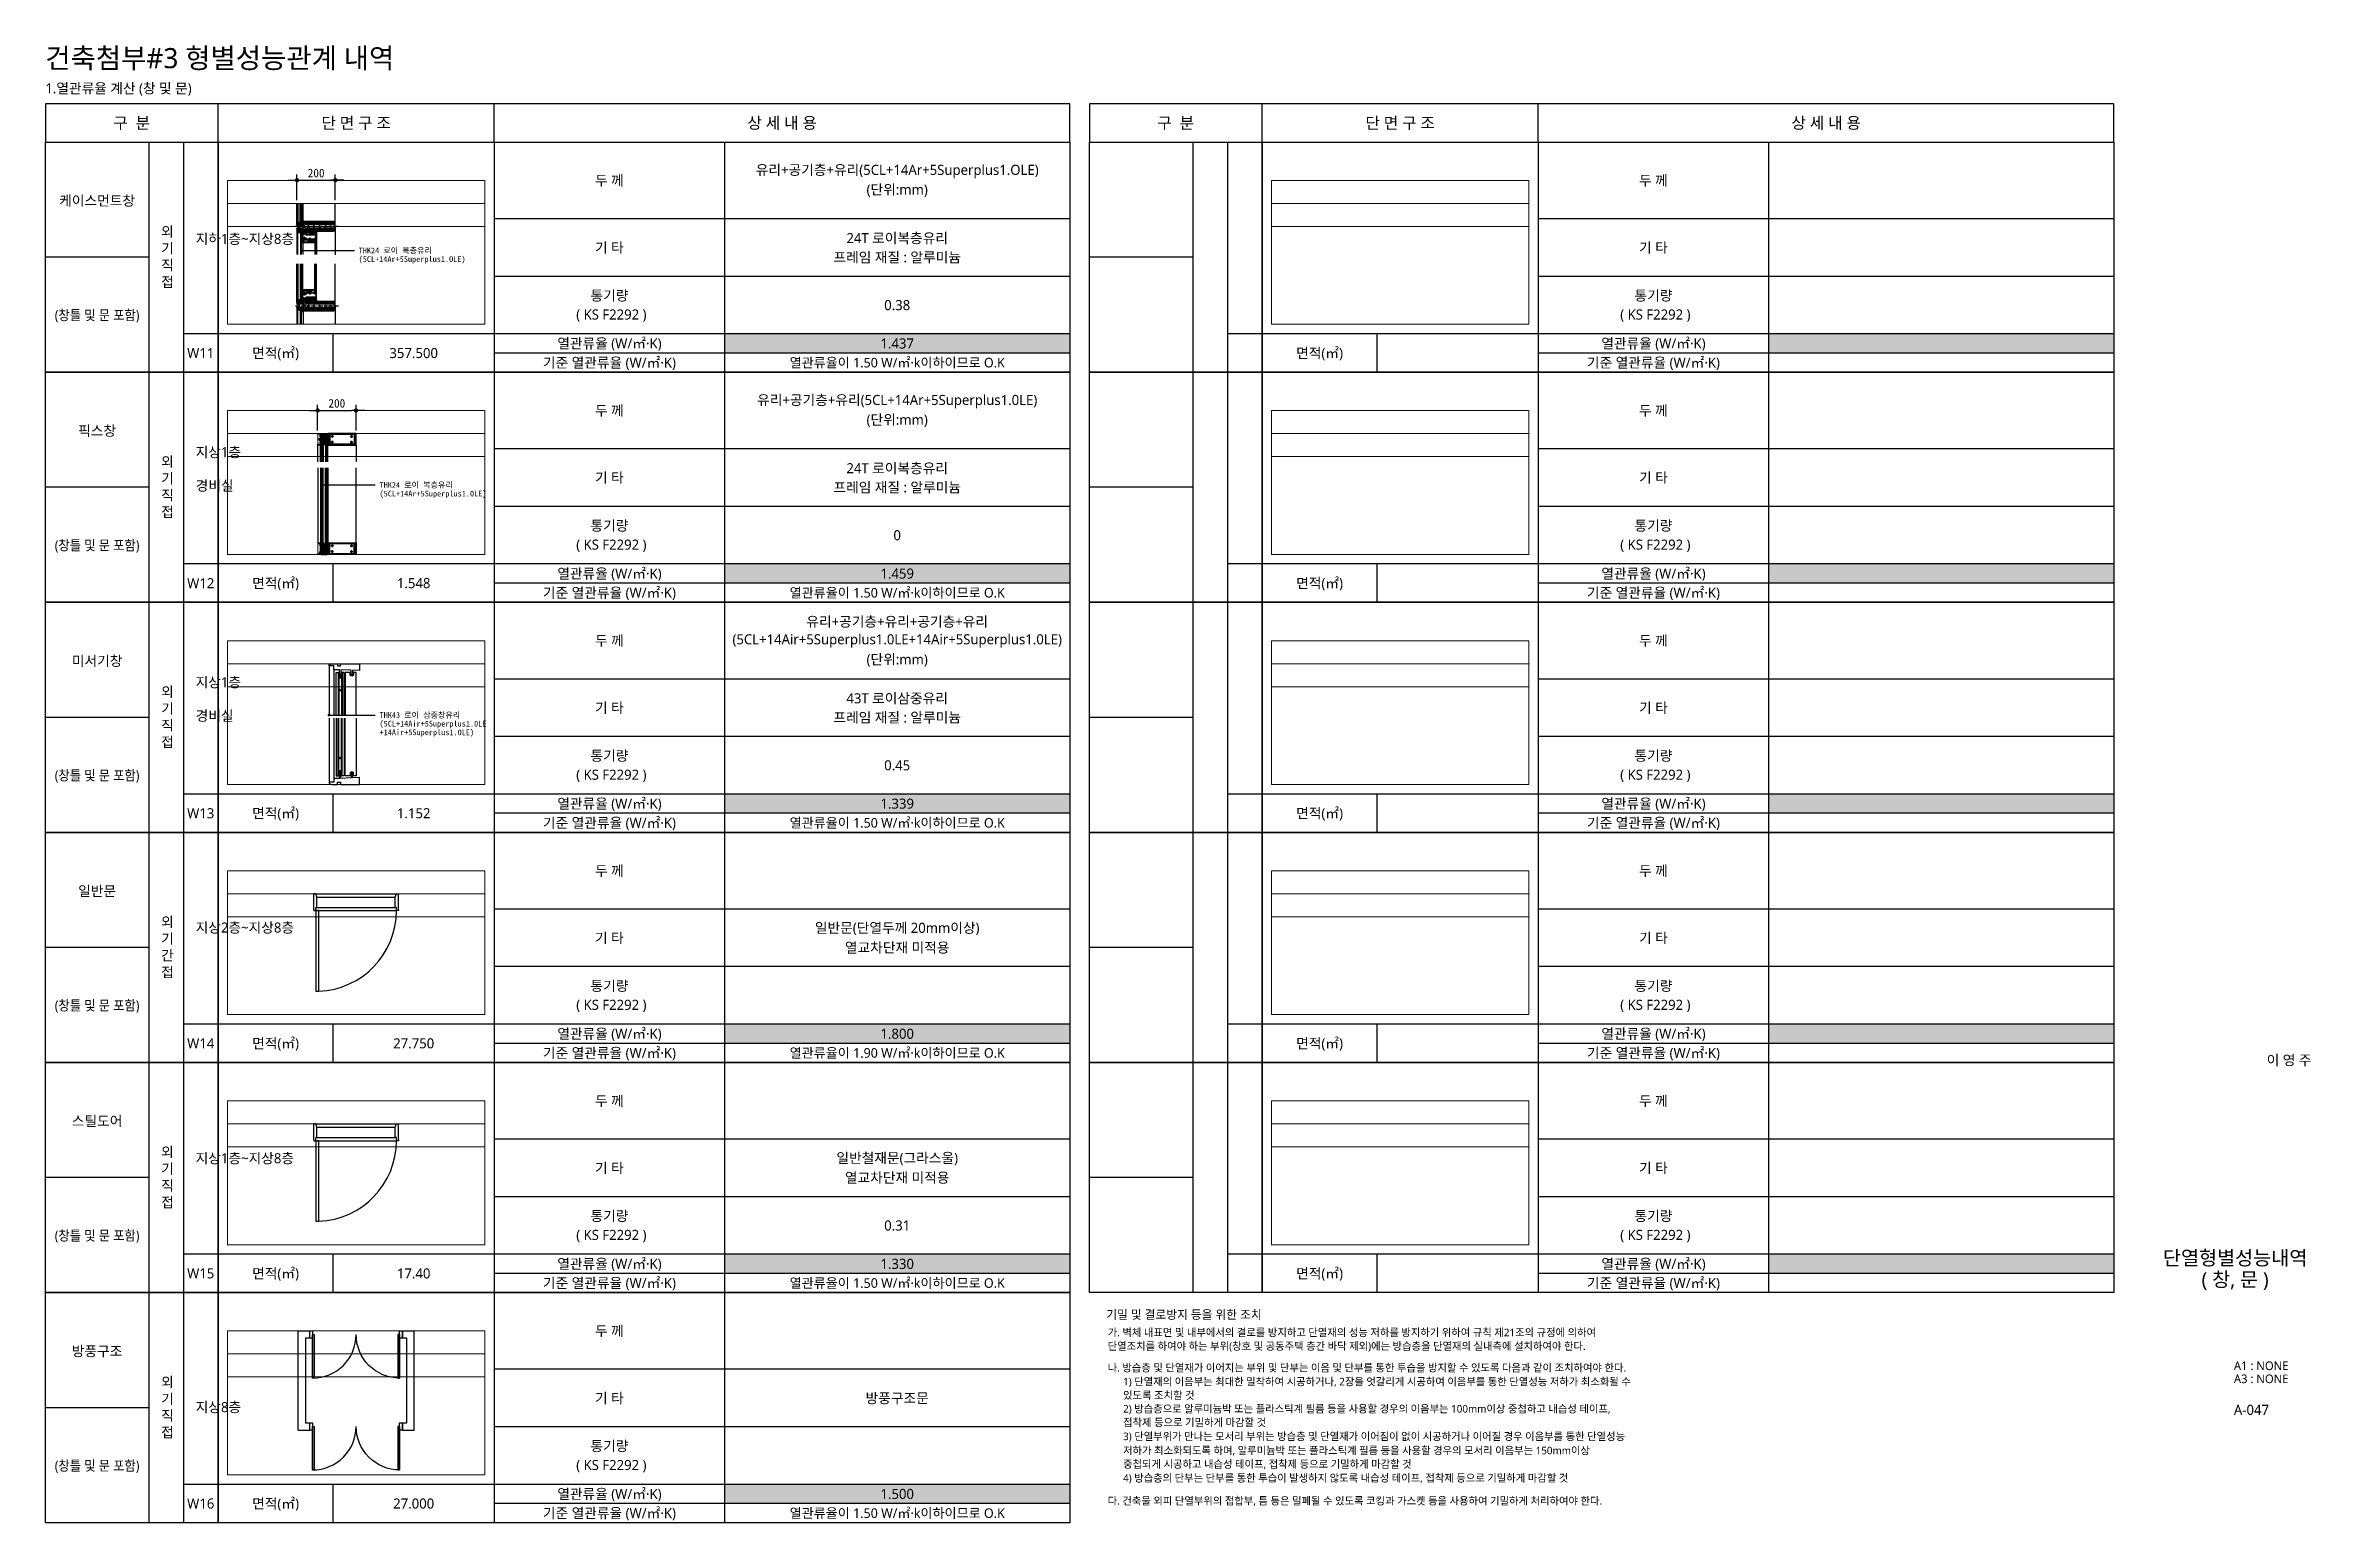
# Model space of a CAD drawing. Header units: millimetres. Extents: x 433 to 50040, y -8477 to -471.
# Drawn here: x 38233 to 50040, y -8176 to -471 of the extents above; entities that cross this region are included whole.
import ezdxf
from ezdxf.enums import TextEntityAlignment as Align

# ---------------------------------------------------------------- set-up
doc = ezdxf.new("R2010")
doc.units = ezdxf.units.MM
doc.header["$MEASUREMENT"] = 0
doc.header["$PDSIZE"] = -10
for name, pattern in [('CENTER', [2, 1.25, -0.25, 0.25, -0.25]), ('CENTER2', [1.125, 0.75, -0.125, 0.125, -0.125]), ('CENTERX2', [4, 2.5, -0.5, 0.5, -0.5]), ('HIDDEN', [0.375, 0.25, -0.125])]:
    doc.linetypes.add(name, pattern=pattern)
doc.layers.get('0').update_dxf_attribs({"linetype": 'CONTINUOUS'})
doc.layers.get('Defpoints').update_dxf_attribs({"color": 153, "linetype": 'CONTINUOUS'})
for name, color, linetype in [('1', 1, 'CONTINUOUS'), ('1브라켓관련', 9, 'CONTINUOUS'), ('2', 4, 'CONTINUOUS'), ('2_GASKET', 8, 'CONTINUOUS'), ('3', 1, 'CENTER'), ('3_POLYAMIDE', 8, 'CONTINUOUS'), ('4_GLASS', 254, 'CONTINUOUS'), ('5', 5, 'CONTINUOUS'), ('5HAT', 5, 'CONTINUOUS'), ('A-WIN', 4, 'CONTINUOUS'), ('ALUM', 4, 'CONTINUOUS'), ('BACKUP', 4, 'CONTINUOUS'), ('C-GLAZ', 4, 'CONTINUOUS'), ('CEN', 1, 'CENTER2'), ('D', 5, 'CONTINUOUS'), ('DIM', 7, 'CONTINUOUS'), ('GAS', 5, 'CONTINUOUS'), ('GLASS', 4, 'CONTINUOUS'), ('HAT', 8, 'CONTINUOUS'), ('HW', 160, 'CONTINUOUS'), ('L0_', 7, 'CONTINUOUS'), ('RXANNOT', 4, 'CONTINUOUS'), ('W3', 7, 'CONTINUOUS'), ('WAL', 3, 'CONTINUOUS'), ('WALL', 3, 'CONTINUOUS'), ('WID', 4, 'CONTINUOUS'), ('WJ-BOLT', 6, 'CONTINUOUS'), ('단면선', 9, 'CONTINUOUS'), ('조립앵글', 7, 'HIDDEN')]:
    doc.layers.add(name, color=color, linetype=linetype)
for name, color, linetype, lineweight in [('A-BORD-TEXT', 3, 'CONTINUOUS', 25), ('A-DIMS', 7, 'CONTINUOUS', 25), ('A-DWXM-DOOR', 4, 'CONTINUOUS', 25), ('A-MKXS-LEAD', 7, 'CONTINUOUS', 25), ('A-MKXS-TEXT1', 3, 'CONTINUOUS', 25), ('A-MKXX-NAME', 3, 'CONTINUOUS', 25), ('A-WAXM-DRYW', 4, 'CONTINUOUS', 25), ('A-XXXX-HATC', 8, 'CONTINUOUS', 18), ('A-XXXX-INSL2', 8, 'CONTINUOUS', 18), ('A-XXXX-TABL', 7, 'CONTINUOUS', 25), ('A-XXXX-TXT1', 3, 'CONTINUOUS', 25), ('WJ-AZON', 254, 'CONTINUOUS', 5), ('WJ-NORT', 4, 'CONTINUOUS', 5), ('WJ-SILI', 4, 'CONTINUOUS', 5), ('노튼테이프', 41, 'CONTINUOUS', 5), ('창틀후레임', 3, 'CONTINUOUS', 20)]:
    doc.layers.add(name, color=color, linetype=linetype, lineweight=lineweight)
doc.layers.add('A-XXXX-NPLT', color=144, linetype='CONTINUOUS', lineweight=15, plot=False)
doc.styles.add('HY울릉도L', font='')
doc.styles.add('돋움체', font='')
doc.styles.add('맑은고딕', font='malgun.ttf')
doc.styles.get('HY울릉도L').set_extended_font_data('HYwulM')
doc.styles.get('돋움체').set_extended_font_data('DotumChe')
doc.dimstyles.new('CDIM', dxfattribs={"dimtxt": 3, "dimasz": 1.5, "dimexe": 2, "dimexo": 1, "dimgap": 1, "dimtad": 1, "dimdec": 0, "dimrnd": 0.5, "dimzin": 0, "dimdsep": 32, "dimlunit": 6, "dimtxsty": 'HY울릉도L', "dimblk1": '_CIDOT', "dimblk2": '_CIDOT', "dimsah": 1, "dimcen": 5.5, "dimclrd": 2, "dimclre": 2, "dimclrt": 7, "dimadec": 0, "dimazin": 0, "dimtfac": 1, "dimtdec": 0, "dimtix": 1, "dimtmove": 2, "dimatfit": 1, "dimldrblk": '_CIDOT', "dimfxl": 1, "dimtolj": 1, "dimtzin": 0, "dimlwd": -1, "dimarcsym": 0})
pattern_1 = [(225, (89375.4126, 1579336.1901), (0.8623253429, -0.8623253429), []), (315, (89375.4126, 1579336.1901), (0.8623253429, 0.8623253429), [])]
pattern_2 = [(315, (89375.4126, 1579336.1901), (0.43116267146, 0.43116267145), [])]
pattern_3 = [(225, (89375.4126, 1579236.114), (0.8623253429, -0.8623253429), []), (315, (89375.4126, 1579236.114), (0.8623253429, 0.8623253429), [])]
pattern_4 = [(315, (89375.4126, 1579236.114), (0.43116267146, 0.43116267145), [])]

msp = doc.modelspace()

# ---------------------------------------------------------------- texts
at = {"layer": 'A-BORD-TEXT', "style": '맑은고딕'}
msp.add_text('이 영 주', height=52.5, dxfattribs=at).set_placement((50044.3, -5790.1), align=Align.RIGHT)
for s, p in [('단열형별성능내역', (49646.6, -6795.4)), ('( 창, 문 )', (49646.6, -6907.9))]:
    msp.add_text(s, height=75, dxfattribs=at).set_placement(p, align=Align.MIDDLE_CENTER)
for s, height, p in [('A1 : NONE', 45, (49640.2, -7380.5)), ('A3 : NONE', 45, (49640.2, -7448.5)), ('A-047', 52.5, (49640.2, -7614))]:
    msp.add_text(s, height=height, dxfattribs=at).set_placement(p)
at = {"layer": 'A-MKXS-TEXT1', "style": '돋움체'}
for s, p in [('THK24 로이 복층유리', (39866.6, -1541.7)), ('(5CL+14Ar+5Superplus1.OLE)', (39866.6, -1586.7)), ('THK24 로이 복층유리', (39975.4, -2764.3)), ('(5CL+14Ar+5Superplus1.0LE)', (39975.4, -2809.3)), ('THK43 로이 삼중창유리', (39975.4, -3964.3)), ('(5CL+14Air+5Superplus1.0LE', (39975.4, -4009.3)), ('+14Air+5Superplus1.0LE)', (39975.4, -4054.3))]:
    msp.add_text(s, height=30, dxfattribs=at).set_placement(p, align=Align.MIDDLE_LEFT)
at = {"layer": 'A-MKXX-NAME', "style": '맑은고딕'}
msp.add_text('1.열관류율 계산 (창 및 문)', height=52.5, dxfattribs=at).set_placement((38233.5, -696), align=Align.MIDDLE_LEFT)
for s, p in [('유리+공기층+유리(5CL+14Ar+5Superplus1.OLE)', (42673.5, -1126.5)), ('케이스먼트창', (38503.5, -1281.1)), ('(단위:mm)', (42673.5, -1226.5)), ('24T 로이복층유리', (42673.5, -1476.5)), ('프레임 재질 : 알루미늄', (42673.5, -1576.5)), ('0.38', (42673.5, -1826.5)), ('W11', (39043.5, -2076.5)), ('357.500', (40153.5, -2076.5)), ('유리+공기층+유리(5CL+14Ar+5Superplus1.0LE)', (42673.5, -2326.5)), ('픽스창', (38503.5, -2481.1)), ('(단위:mm)', (42673.5, -2426.5)), ('24T 로이복층유리', (42673.5, -2676.5)), ('프레임 재질 : 알루미늄', (42673.5, -2776.5)), ('0', (42673.5, -3026.5)), ('W12', (39043.5, -3276.5)), ('1.548', (40153.5, -3276.5)), ('(5CL+14Air+5Superplus1.0LE+14Air+5Superplus1.0LE)', (42673.5, -3576.5)), ('유리+공기층+유리+공기층+유리', (42673.5, -3476.5)), ('미서기창', (38503.5, -3681.1)), ('(단위:mm)', (42673.5, -3676.5)), ('43T 로이삼중유리', (42673.5, -3876.5)), ('프레임 재질 : 알루미늄', (42673.5, -3976.5)), ('0.45', (42673.5, -4226.5)), ('W13', (39043.5, -4476.5)), ('1.152', (40153.5, -4476.5)), ('일반문', (38503.5, -4881.1)), ('일반문(단열두께 20mm이상)', (42673.5, -5076.5)), ('열교차단재 미적용', (42673.5, -5176.5)), ('W14', (39043.5, -5676.5)), ('27.750', (40153.5, -5676.5)), ('스틸도어', (38503.5, -6081.1)), ('일반철재문(그라스울)', (42673.5, -6276.5)), ('열교차단재 미적용', (42673.5, -6376.5)), ('0.31', (42673.5, -6626.5)), ('W15', (39043.5, -6876.5)), ('17.40', (40153.5, -6876.5)), ('방풍구조', (38503.5, -7281.1)), ('방풍구조문', (42673.5, -7526.5)), ('W16', (39043.5, -8076.5)), ('27.000', (40153.5, -8076.5))]:
    msp.add_text(s, height=52.5, dxfattribs=at).set_placement(p, align=Align.MIDDLE)
at = {"layer": 'A-MKXX-NAME', "style": '맑은고딕', "width": 0.9}
for p in [(38503.5, -1881.1), (38503.5, -3081.1), (38503.5, -4281.1), (38503.5, -5481.1), (38503.5, -6681.1), (38503.5, -7881.1)]:
    msp.add_text('(창틀 및 문 포함)', height=52.5, dxfattribs=at).set_placement(p, align=Align.MIDDLE)
at = {"layer": 'A-MKXX-NAME', "color": 1, "style": '맑은고딕'}
for s, p in [('1.437', (42673.5, -2026.5)), ('1.459', (42673.5, -3226.5)), ('1.339', (42673.5, -4426.5)), ('1.800', (42673.5, -5626.5)), ('1.330', (42673.5, -6826.5)), ('1.500', (42673.5, -8026.5))]:
    msp.add_text(s, height=52.5, dxfattribs=at).set_placement(p, align=Align.MIDDLE)
at = {"layer": 'A-MKXX-NAME', "style": '맑은고딕'}
for s, p in [('열관류율이 1.50 W/㎡·k이하이므로 O.K', (42673.5, -2126.5)), ('열관류율이 1.50 W/㎡·k이하이므로 O.K', (42673.5, -3326.5)), ('열관류율이 1.50 W/㎡·k이하이므로 O.K', (42673.5, -4526.5)), ('열관류율이 1.90 W/㎡·k이하이므로 O.K', (42673.5, -5726.5)), ('열관류율이 1.50 W/㎡·k이하이므로 O.K', (42673.5, -6926.5)), ('열관류율이 1.50 W/㎡·k이하이므로 O.K', (42673.5, -8126.5))]:
    msp.add_text(s, height=50, dxfattribs=at).set_placement(p, align=Align.MIDDLE_CENTER)
at = {"layer": 'A-MKXX-NAME', "char_height": 52.5, "attachment_point": 4, "style": '맑은고딕'}
for s, gutter_width, heights, insert in [('외\\P기\\P직\\P접\\P', 1026.9, [494], (38837.2, -1576.5)), ('지하1층~지상8층', 0, [1193.6], (39017.2, -1483.8)), ('지상1층\\P \\P경비실', 0, [1193.6], (39017.2, -2683.6)), ('외\\P기\\P직\\P접\\P', 1026.9, [494], (38837.2, -2776.5)), ('지상1층\\P \\P경비실', 0, [1193.6], (39017.2, -3883.6)), ('외\\P기\\P직\\P접\\P', 1026.9, [494], (38837.2, -3976.5)), ('외\\P기\\P간\\P접\\P', 1026.9, [494], (38837.2, -5176.5)), ('지상2층~지상8층', 0, [1193.6], (39017.2, -5075.5)), ('외\\P기\\P직\\P접\\P', 1026.9, [494], (38837.2, -6376.5)), ('지상1층~지상8층', 0, [1193.6], (39017.2, -6278.4)), ('외\\P기\\P직\\P접\\P', 1026.9, [494], (38837.2, -7576.5)), ('지상8층', 1026.9, [494], (39017.2, -7576.5))]:
    msp.add_mtext_dynamic_manual_height_columns(s, width=52.5, gutter_width=gutter_width, heights=heights, dxfattribs=dict(at, insert=insert))
at = {"layer": 'A-XXXX-TXT1', "style": '맑은고딕'}
msp.add_text('건축첨부#3 형별성능관계 내역', height=105, dxfattribs=at).set_placement((38233.5, -538.5), align=Align.MIDDLE_LEFT)

# ---------------------------------------------------------------- blocks, each defined once
blk = doc.blocks.new('2')
at = {"layer": 'A-XXXX-HATC'}
h = blk.add_hatch(color=254, dxfattribs=at)
h.dxf.hatch_style = 1
h.paths.add_polyline_path([(3540, -1000), (5340, -1000), (5340, -1100), (3540, -1100)])
at = {"layer": 'A-XXXX-NPLT', "ltscale": 50}
for p, q in [((2290, -320), (950, -320)), ((2290, -440), (950, -440))]:
    blk.add_line(p, q, dxfattribs=at)
blk.add_lwpolyline([(2290, -950), (950, -950), (950, -200), (2290, -200)], close=True, dxfattribs=at)
at = {"layer": 'A-XXXX-TABL'}
for p, q in [((540, 0), (540, -1200)), ((720, 0), (720, -1200)), ((2340, 0), (2340, -1200)), ((3540, 0), (3540, -1200)), ((5340, -400), (2340, -400)), ((540, -600), (0, -600)), ((5340, -700), (2340, -700)), ((5340, -1000), (720, -1000)), ((1500, -1200), (1500, -1000)), ((5340, -1100), (2340, -1100))]:
    blk.add_line(p, q, dxfattribs=at)
for points in [[(900, -1200), (0, -1200), (0, 0), (900, 0)], [(5340, -1200), (900, -1200), (900, 0), (5340, 0)]]:
    blk.add_lwpolyline(points, close=True, dxfattribs=at)
at = {"layer": 'A-XXXX-TABL', "color": 2, "const_width": 5}
blk.add_lwpolyline([(3540, -1000), (5340, -1000), (5340, -1100), (3540, -1100)], close=True, dxfattribs=at)
at = {"layer": 'A-MKXX-NAME', "style": '맑은고딕'}
for s, p in [('두 께', (2940, -200)), ('기 타', (2940, -550)), ('통기량', (2940, -800)), ('( KS F2292 )', (2950, -899)), ('열관류율 (W/㎡·K)', (2940, -1050)), ('면적(㎡)', (1200, -1100)), ('기준 열관류율 (W/㎡·K)', (2940, -1150))]:
    blk.add_text(s, height=52.5, dxfattribs=at).set_placement(p, align=Align.MIDDLE_CENTER)
blk = doc.blocks.new('양식2')
at = {"layer": '2'}
for p, q in [((22458, -40800), (22458, -40267)), ((36968, -40800), (36968, -40267))]:
    blk.add_line(p, q, dxfattribs=at)
at = {"layer": 'A-XXXX-TABL'}
for p, q in [((10618, -40800), (10618, -40267)), ((14458, -40800), (14458, -40267)), ((25128, -40800), (25128, -40267)), ((28968, -40800), (28968, -40267))]:
    blk.add_line(p, q, dxfattribs=at)
at = {"layer": 'A-XXXX-TABL', "color": 3}
for points in [[(22458, -40267), (8218, -40267), (8218, -40800), (22458, -40800)], [(36968, -40267), (22728, -40267), (22728, -40800), (36968, -40800)]]:
    blk.add_lwpolyline(points, close=True, dxfattribs=at)
at = {"layer": 'A-XXXX-INSL2', "xscale": 2.666666666666639, "yscale": 2.666666666666639, "zscale": 2.666666666666639}
for p in [(8218, -40800), (22728, -40800), (8218, -44000), (22728, -44000), (8218, -47200), (22728, -47200), (8218, -50400), (22728, -50400), (8218, -53600), (22728, -53600), (8218, -56800)]:
    blk.add_blockref('2', p, dxfattribs=at)
at = {"layer": 'A-MKXX-NAME', "style": '맑은고딕'}
for s, p in [('구  분', (9418, -40533)), ('단 면 구 조', (12538, -40533)), ('상 세 내 용', (18458, -40533)), ('구  분', (23928, -40533)), ('단 면 구 조', (27048, -40533)), ('상 세 내 용', (32968, -40533))]:
    blk.add_text(s, height=160, dxfattribs=at).set_placement(p, align=Align.MIDDLE_CENTER)
blk.add_text('기밀 및 결로방지 등을 위한 조치', height=120, dxfattribs=at).set_placement((24043, -57166), align=Align.CENTER)
for s, p in [('가. 벽체 내표면 및 내부에서의 결로를 방지하고 단열재의 성능 저하를 방지하기 위하여 규칙 제21조의 규정에 의하여', (22983, -57354)), ('단열조치를 하여야 하는 부위(창호 및 공동주택 층간 바닥 제외)에는 방습층을 단열재의 실내측에 설치하여야 한다.', (22983, -57544)), ('나. 방습층 및 단열재가 이어지는 부위 및 단부는 이음 및 단부를 통한 투습을 방지할 수 있도록 다음과 같이 조치하여야 한다.', (22983, -57845)), ('있도록 조치할 것', (23197, -58227)), ('1) 단열재의 이음부는 최대한 밀착하여 시공하거나, 2장을 엇갈리게 시공하여 이음부를 통한 단열성능 저하가 최소화될 수', (23197, -58038)), ('2) 방습층으로 알루미늄박 또는 플라스틱계 필름 등을 사용할 경우의 이음부는 100mm이상 중첩하고 내습성 테이프,', (23197, -58416)), ('접착제 등으로 기밀하게 마감할 것', (23197, -58605)), ('3) 단열부위가 만나는 모서리 부위는 방습층 및 단열재가 이어짐이 없이 시공하거나 이어질 경우 이음부를 통한 단열성능', (23197, -58799)), ('저하가 최소화되도록 하며, 알루미늄박 또는 플라스틱계 필름 등을 사용할 경우의 모서리 이음부는 150mm이상', (23197, -58996)), ('중첩되게 시공하고 내습성 테이프, 접착제 등으로 기밀하게 마감할 것', (23197, -59185)), ('4) 방습층의 단부는 단부를 통한 투습이 발생하지 않도록 내습성 테이프, 접착제 등으로 기밀하게 마감할 것', (23197, -59378)), ('다. 건축물 외피 단열부위의 접합부, 틈 등은 밀폐될 수 있도록 코킹과 가스켓 등을 사용하여 기밀하게 처리하여야 한다.', (22983, -59696))]:
    blk.add_text(s, height=105, dxfattribs=at).set_placement(p, align=Align.MIDDLE_LEFT)
blk = doc.blocks.new('_CIDOT')
at = {"color": 0, "linetype": 'ByBlock'}
blk.add_line((2, 0), (-1, 0), dxfattribs=at)
at = {"color": 0, "linetype": 'ByBlock', "const_width": 0.5}
blk.add_lwpolyline([(-0.25, 0, 1), (0.25, 0, 1)], format="xyb", close=True, dxfattribs=at)
blk = doc.blocks.new('*D11')
at = {"layer": 'A-DIMS', "lineweight": -2, "transparency": 16777216}
for p, q in [((39545, -1280), (39545, -1145)), ((39745, -1280), (39745, -1145))]:
    blk.add_line(p, q, dxfattribs=at)
at = {"layer": 'A-DIMS', "transparency": 16777216}
blk.add_line((39567, -1175), (39722, -1175), dxfattribs=at)
at = {"layer": 'Defpoints', "color": 0, "transparency": 16777216}
for p in [(39745, -1175), (39545, -1295), (39745, -1295)]:
    blk.add_point(p, dxfattribs=at)
at = {"layer": 'A-DIMS', "transparency": 16777216, "xscale": 22.5, "yscale": 22.5, "zscale": 22.5, "rotation": 180}
blk.add_blockref('_CIDOT', (39545, -1175), dxfattribs=at)
at = {"layer": 'A-DIMS', "transparency": 16777216, "xscale": 22.5, "yscale": 22.5, "zscale": 22.5}
blk.add_blockref('_CIDOT', (39745, -1175), dxfattribs=at)
at = {"layer": 'A-DIMS', "color": 3, "transparency": 16777216, "insert": (39645, -1138), "char_height": 45, "attachment_point": 5, "style": '돋움체'}
blk.add_mtext('\\A1;200', dxfattribs=at)
blk = doc.blocks.new('새로fef운 블럭')
at = {"layer": 'HW', "color": 41}
for p, q in [((484, -574), (485, -573)), ((484, -574), (485, -574)), ((484, -576), (485, -575)), ((484, -576), (485, -576)), ((484, -577), (485, -577)), ((484, -577), (485, -578)), ((484, -579), (485, -579)), ((484, -579), (485, -580)), ((484, -581), (485, -581)), ((484, -581), (485, -581)), ((484, -583), (485, -582)), ((484, -583), (485, -583)), ((484, -584), (485, -584)), ((484, -584), (485, -585)), ((484, -586), (485, -586)), ((484, -586), (485, -587)), ((484, -588), (485, -588)), ((484, -588), (485, -588)), ((484, -590), (485, -589)), ((484, -590), (485, -590)), ((487, -566), (485, -568)), ((485, -571), (485, -568)), ((485, -572), (485, -571)), ((485, -571), (485, -571)), ((485, -572), (485, -572)), ((485, -572), (485, -572)), ((485, -572), (485, -572)), ((485, -573), (485, -572)), ((485, -575), (485, -574)), ((485, -577), (485, -576)), ((485, -579), (485, -578)), ((485, -581), (485, -580)), ((485, -582), (485, -581)), ((485, -584), (485, -583)), ((485, -586), (485, -585)), ((485, -588), (485, -587)), ((485, -589), (485, -588)), ((485, -590), (485, -590)), ((485, -590), (485, -590)), ((487, -566), (487, -566)), ((487, -566), (489, -568)), ((487, -566), (487, -566)), ((488, -570), (487, -566)), ((489, -572), (489, -568)), ((489, -572), (489, -573)), ((490, -573), (489, -573)), ((490, -573), (489, -573)), ((489, -574), (489, -573)), ((490, -575), (489, -574)), ((490, -575), (489, -575)), ((489, -576), (489, -575)), ((490, -576), (489, -577)), ((490, -576), (489, -576)), ((489, -578), (489, -577)), ((490, -578), (489, -579)), ((490, -578), (489, -578)), ((489, -580), (489, -579)), ((490, -580), (489, -580)), ((490, -580), (489, -580)), ((489, -581), (489, -580)), ((490, -582), (489, -581)), ((489, -583), (489, -582)), ((490, -582), (489, -582)), ((490, -584), (489, -583)), ((489, -585), (489, -584)), ((490, -584), (489, -584)), ((490, -585), (489, -586)), ((490, -585), (489, -585)), ((489, -587), (489, -586)), ((490, -587), (489, -587)), ((490, -587), (489, -588)), ((489, -589), (489, -588)), ((489, -590), (489, -589)), ((490, -589), (489, -589)), ((490, -589), (489, -589)), ((489, -590), (489, -590)), ((490, -573), (490, -573)), ((482, -592), (482, -591)), ((492, -591), (482, -591)), ((492, -592), (482, -592)), ((482, -592), (482, -592)), ((492, -592), (482, -592)), ((483, -595), (483, -592)), ((491, -596), (483, -596)), ((483, -596), (483, -596)), ((490, -596), (484, -596)), ((485, -595), (485, -592)), ((489, -595), (489, -592)), ((491, -596), (491, -596)), ((492, -592), (492, -591)), ((492, -592), (492, -592)), ((492, -595), (492, -592))]:
    blk.add_line(p, q, dxfattribs=at)
at = {"layer": 'HW', "color": 41, "extrusion": (0, 0, -1)}
for centre, major_axis, start_param, end_param in [((487, -570), (1.3, 1.3), 1.774199, 3.3549), ((490, -565), (1.94, 1.94), 2.518999, 3.764188), ((487, -570), (0.806, 0.806), 0.523592, 1.774187), ((484, -595), (-0.804, 0.804), 2.216812, 5.63716), ((485, -590), (-0.442, 0.442), 2.356196, 3.926994), ((487, -593), (-1.84, 1.84), 2.883261, 4.970719), ((490, -590), (0.442, 0.442), 2.356196, 3.926989), ((490, -595), (0.804, 0.804), 0.646016, 4.066373)]:
    blk.add_ellipse(centre, major_axis=major_axis, ratio=1, start_param=start_param, end_param=end_param, dxfattribs=at)
blk = doc.blocks.new('SCREWPL')
at = {"layer": 'WJ-BOLT', "color": 1}
for p, q in [((3820, 301), (3806, 301)), ((3813, 308), (3813, 294))]:
    blk.add_line(p, q, dxfattribs=at)
at = {"layer": 'WJ-BOLT'}
blk.add_lwpolyline([(3812, 300, 0.414214), (3812, 300), (3810, 300, -0.135792), (3810, 301), (3812, 301, 0.414214), (3812, 302), (3812, 304, -0.135792), (3814, 304), (3814, 302, 0.414214), (3814, 301), (3816, 301, -0.135792), (3816, 300), (3814, 300, 0.414214), (3814, 300), (3814, 298, -0.135792), (3812, 298)], format="xyb", close=True, dxfattribs=at)
blk.add_circle((3813, 301), 4.5, dxfattribs=at)
blk = doc.blocks.new('*D12')
at = {"layer": 'A-DIMS', "lineweight": -2, "transparency": 16777216}
for p, q in [((39653, -2481), (39653, -2346)), ((39853, -2481), (39853, -2346))]:
    blk.add_line(p, q, dxfattribs=at)
at = {"layer": 'A-DIMS', "transparency": 16777216}
blk.add_line((39676, -2376), (39831, -2376), dxfattribs=at)
at = {"layer": 'Defpoints', "color": 0, "transparency": 16777216}
for p in [(39853, -2376), (39653, -2496), (39853, -2496)]:
    blk.add_point(p, dxfattribs=at)
at = {"layer": 'A-DIMS', "transparency": 16777216, "xscale": 22.5, "yscale": 22.5, "zscale": 22.5, "rotation": 180}
blk.add_blockref('_CIDOT', (39653, -2376), dxfattribs=at)
at = {"layer": 'A-DIMS', "transparency": 16777216, "xscale": 22.5, "yscale": 22.5, "zscale": 22.5}
blk.add_blockref('_CIDOT', (39853, -2376), dxfattribs=at)
at = {"layer": 'A-DIMS', "color": 3, "transparency": 16777216, "insert": (39753, -2339), "char_height": 45, "attachment_point": 5, "style": '돋움체'}
blk.add_mtext('\\A1;200', dxfattribs=at)

# ---------------------------------------------------------------- dimensions: what is measured, and where the dimension line sits
at = {"layer": 'A-DIMS'}
for base, p1, p2, picture, middle in [((39744.7, -1175.5), (39544.7, -1295.5), (39744.7, -1295.5), '*D11', (39644.7, -1137.9)), ((39853.5, -2376.5), (39653.5, -2496.5), (39853.5, -2496.5), '*D12', (39753.5, -2339))]:
    dim = msp.add_linear_dim(base=base, p1=p1, p2=p2, dimstyle='CDIM', override={"dimscale": 15, "dimtxsty": '돋움체', "dimclrd": 256, "dimclre": 256, "dimclrt": 3}, dxfattribs=at)
    dim.commit()
    dim.dimension.update_dxf_attribs({"geometry": picture, "text_midpoint": middle})

# ---------------------------------------------------------------- hatches: boundary and pattern name
h = msp.add_hatch()
h.set_pattern_fill('ANSI37', color=1, scale=9.756098, angle=180, style=0)
h.set_pattern_definition(pattern_1)
h.paths.add_polyline_path([(39585.2, -1482.3, -0.0643906), (39585.2, -1477.4), (39583.2, -1477.4, -1), (39583.2, -1476.5), (39583.7, -1476.5), (39583.7, -1474.3, 0.4142136), (39583.4, -1474), (39578.2, -1474, 0.4142136), (39577.9, -1474.3), (39577.9, -1476.5), (39578.4, -1476.5, -1), (39578.4, -1477.4), (39577.9, -1477.4), (39577.9, -1482.3), (39578.4, -1482.3, -1), (39578.4, -1483.3), (39577.9, -1483.3), (39577.9, -1485.4, 0.4142136), (39578.2, -1485.7), (39583.4, -1485.7, 0.4142136), (39583.7, -1485.4), (39583.7, -1483.3), (39583.2, -1483.3, -1), (39583.2, -1482.3)])
h = msp.add_hatch()
h.set_pattern_fill('ANSI37', color=1, scale=9.756098, angle=180, style=0)
h.set_pattern_definition(pattern_1)
h.paths.add_polyline_path([(39582.7, -1449.9), (39582.7, -1450.3, -1), (39581.6, -1450.3), (39581.6, -1449.9), (39580.3, -1449.9, 0.4142136), (39579.8, -1450.4), (39579.8, -1454.6, 0.4142136), (39580.3, -1455.1), (39581.6, -1455.1), (39581.6, -1454.7, -1), (39582.7, -1454.7), (39582.7, -1456.1, -0.1033203), (39588.1, -1456.1), (39588.1, -1454.7, -1), (39589.3, -1454.7), (39589.3, -1455.1), (39590.5, -1455.1, 0.4142136), (39591, -1454.6), (39591, -1450.4, 0.4142127), (39590.5, -1449.9), (39589.3, -1449.9), (39589.3, -1450.3, -1), (39588.1, -1450.3), (39588.1, -1449.9)])
h = msp.add_hatch()
h.set_pattern_fill('ANSI37', color=1, scale=9.756098, angle=180, style=0)
h.set_pattern_definition(pattern_3)
h.paths.add_polyline_path([(39585.2, -1764.3, 0.0643906), (39585.2, -1769.2), (39583.2, -1769.2, 1), (39583.2, -1770.2), (39583.7, -1770.2), (39583.7, -1772.3, -0.4142136), (39583.4, -1772.6), (39578.2, -1772.6, -0.4142136), (39577.9, -1772.3), (39577.9, -1770.2), (39578.4, -1770.2, 1), (39578.4, -1769.2), (39577.9, -1769.2), (39577.9, -1764.3), (39578.4, -1764.3, 1), (39578.4, -1763.3), (39577.9, -1763.3), (39577.9, -1761.2, -0.4142136), (39578.2, -1760.9), (39583.4, -1760.9, -0.4142136), (39583.7, -1761.2), (39583.7, -1763.3), (39583.2, -1763.3, 1), (39583.2, -1764.3)])
h = msp.add_hatch()
h.set_pattern_fill('ANSI37', color=1, scale=9.756098, angle=180, style=0)
h.set_pattern_definition(pattern_3)
h.paths.add_polyline_path([(39582.7, -1796.7), (39582.7, -1796.3, 1), (39581.6, -1796.3), (39581.6, -1796.7), (39580.3, -1796.7, -0.4142136), (39579.8, -1796.2), (39579.8, -1792, -0.4142136), (39580.3, -1791.5), (39581.6, -1791.5), (39581.6, -1791.9, 1), (39582.7, -1791.9), (39582.7, -1790.6, 0.1033203), (39588.1, -1790.6), (39588.1, -1791.9, 1), (39589.3, -1791.9), (39589.3, -1791.5), (39590.5, -1791.5, -0.4142136), (39591, -1792), (39591, -1796.2, -0.4142127), (39590.5, -1796.7), (39589.3, -1796.7), (39589.3, -1796.3, 1), (39588.1, -1796.3), (39588.1, -1796.7)])
at = {"layer": '1'}
h = msp.add_hatch(dxfattribs=at)
h.set_pattern_fill('ANSI37', color=252, scale=0.97561)
h.set_pattern_definition([(45, (-186272.607, 71161.3452), (-2.19030637, 2.19030637), []), (135, (-186272.607, 71161.3452), (-2.19030637, -2.19030637), [])])
h.paths.add_polyline_path([(39548.5, -1408.2), (39545.7, -1408.2), (39544.7, -1407.3, -0.0661669), (39548.6, -1415.5), (39548.6, -1415, -0.3049072), (39549.2, -1414.1), (39548.5, -1414.1)])
edge = h.paths.add_edge_path()
edge.add_ellipse((39555.4, -1410.1), major_axis=(-5.76, 0), ratio=0.6881593, start_angle=332.63708, end_angle=411.43255, ccw=False)
edge.add_line((39550.3, -1408.2), (39549.6, -1408.2))
edge.add_line((39549.6, -1408.2), (39549.6, -1408.2))
edge.add_line((39549.6, -1408.2), (39548.5, -1408.2))
edge.add_line((39548.5, -1408.2), (39548.5, -1414.1))
edge.add_line((39548.5, -1414.1), (39551.8, -1413.2))
edge = h.paths.add_edge_path()
edge.add_ellipse((39555.4, -1410.1), major_axis=(-5.76, 0), ratio=0.6881593, start_angle=51.43255, end_angle=90, ccw=False)
edge.add_line((39551.8, -1413.2), (39548.5, -1414.1))
edge.add_line((39548.5, -1414.1), (39549.2, -1414.1))
edge.add_arc((39549.6, -1415), 0.976, 90, 112.17263, ccw=False)
edge.add_line((39549.6, -1414), (39555.4, -1414))
edge = h.paths.add_edge_path()
edge.add_ellipse((39555.4, -1410.1), major_axis=(-5.76, 0), ratio=0.6881593, start_angle=299.72374, end_angle=332.63708, ccw=False)
edge.add_arc((39556.5, -1422.3), 16.2, 104.06579, 111.60989)
edge.add_line((39550.5, -1407.3), (39549.6, -1408.2))
edge.add_line((39549.6, -1408.2), (39550.3, -1408.2))
h = msp.add_hatch(dxfattribs=at)
h.set_pattern_fill('HONEY', color=252, scale=0.487805)
h.set_pattern_definition([(0, (-181967.8886, 71161.3452), (2.323170732, 1.3412832415), [1.548780488, -3.097560976]), (120, (-181967.8886, 71161.3452), (-2.323170727, 1.34128325), [1.548780488, -3.097560976]), (60, (-181967.8886, 71161.3452), (5e-09, 2.682566492), [-3.097560976, 1.548780488])])
edge = h.paths.add_edge_path()
edge.add_ellipse((39555.4, -1410.1), major_axis=(-5.76, 0), ratio=0.6881593, start_angle=176.08999, end_angle=208.47965)
edge.add_line((39560.5, -1408.2), (39550.4, -1408.2))
edge.add_ellipse((39555.4, -1410.1), major_axis=(-5.76, 0), ratio=0.6881593, start_angle=331.52035, end_angle=404.12701)
edge.add_line((39551.3, -1412.8), (39561.2, -1410.3))
edge = h.paths.add_edge_path()
edge.add_ellipse((39555.4, -1410.1), major_axis=(-5.76, 0), ratio=0.6881593, start_angle=208.47965, end_angle=331.52035)
edge.add_line((39550.4, -1408.2), (39560.5, -1408.2))
edge = h.paths.add_edge_path()
edge.add_ellipse((39555.4, -1410.1), major_axis=(-5.76, 0), ratio=0.6881593, start_angle=90, end_angle=176.08999)
edge.add_line((39561.2, -1410.3), (39551.3, -1412.8))
edge.add_ellipse((39555.4, -1410.1), major_axis=(-5.76, 0), ratio=0.6881593, start_angle=44.12701, end_angle=90)
h = msp.add_hatch(dxfattribs=at)
h.set_pattern_fill('ANSI37', color=252, scale=0.97561)
h.set_pattern_definition([(45, (-186272.607, 71061.269), (-2.19030637, 2.19030637), []), (135, (-186272.607, 71061.269), (-2.19030637, -2.19030637), [])])
h.paths.add_polyline_path([(39548.5, -1838.4), (39545.7, -1838.4), (39544.7, -1839.4, 0.0661669), (39548.6, -1831.1), (39548.6, -1831.6, 0.3049072), (39549.2, -1832.5), (39548.5, -1832.5)])
edge = h.paths.add_edge_path()
edge.add_ellipse((39555.4, -1836.6), major_axis=(-5.76, 0), ratio=0.6881593, start_angle=-51.43255, end_angle=27.36292)
edge.add_line((39550.3, -1838.4), (39549.6, -1838.4))
edge.add_line((39549.6, -1838.4), (39549.6, -1838.4))
edge.add_line((39549.6, -1838.4), (39548.5, -1838.4))
edge.add_line((39548.5, -1838.4), (39548.5, -1832.5))
edge.add_line((39548.5, -1832.5), (39551.8, -1833.5))
edge = h.paths.add_edge_path()
edge.add_ellipse((39555.4, -1836.6), major_axis=(-5.76, 0), ratio=0.6881593, start_angle=270, end_angle=308.56745)
edge.add_line((39551.8, -1833.5), (39548.5, -1832.5))
edge.add_line((39548.5, -1832.5), (39549.2, -1832.5))
edge.add_arc((39549.6, -1831.6), 0.976, 247.82737, 270)
edge.add_line((39549.6, -1832.6), (39555.4, -1832.6))
edge = h.paths.add_edge_path()
edge.add_ellipse((39555.4, -1836.6), major_axis=(-5.76, 0), ratio=0.6881593, start_angle=27.36292, end_angle=60.27626)
edge.add_arc((39556.5, -1824.3), 16.2, 248.39011, 255.93421, ccw=False)
edge.add_line((39550.5, -1839.4), (39549.6, -1838.4))
edge.add_line((39549.6, -1838.4), (39550.3, -1838.4))
h = msp.add_hatch(dxfattribs=at)
h.set_pattern_fill('HONEY', color=252, scale=0.487805)
h.set_pattern_definition([(0, (-181967.8886, 70745.6787), (2.323170732, 1.3412832415), [1.548780488, -3.097560976]), (120, (-181967.8886, 70745.6787), (-2.323170727, 1.34128325), [1.548780488, -3.097560976]), (60, (-181967.8886, 70745.6787), (5e-09, 2.682566492), [-3.097560976, 1.548780488])])
edge = h.paths.add_edge_path()
edge.add_ellipse((39555.4, -1836.6), major_axis=(-5.76, 0), ratio=0.6881593, start_angle=0, end_angle=360, ccw=False)
at = {"layer": '2_GASKET'}
h = msp.add_hatch(dxfattribs=at)
h.set_pattern_fill('DOTS', color=1, scale=0.487805, style=0)
h.set_pattern_definition([(360, (34966.79416, 44712.2793), (0.387195122, 0.774390244), [0, -0.774390244])])
edge = h.paths.add_edge_path()
edge.add_line((39550.5, -1402.5), (39550.5, -1406.6))
edge.add_arc((39555.4, -1427.9), 21.8, 71.73293, 102.94151, ccw=False)
edge.add_line((39562.3, -1407.2), (39562.3, -1402.4))
edge.add_arc((39556.4, -1334.2), 68.5, 270, 274.90481, ccw=False)
edge.add_arc((39555.6, -1306.5), 96.1, 266.99697, 270.48772, ccw=False)
h = msp.add_hatch(dxfattribs=at)
h.set_pattern_fill('DOTS', color=1, scale=0.487805, style=0)
h.set_pattern_definition([(360, (1894.70905, -16196.7194), (0.387195122, 0.774390244), [0, -0.774390244])])
h.paths.add_polyline_path([(39574.7, -1388.5), (39575.8, -1388.5), (39577.9, -1388.5), (39577.9, -1387.8), (39577.9, -1386.5, -0.1989124), (39578, -1386.3, -0.0862449), (39568.1, -1384), (39568.1, -1399.9), (39574.5, -1399.9), (39574.5, -1395.9, 1), (39574.5, -1395.3), (39574.5, -1388.7, -0.4142136)])
for points in [[(39568.1, -1407.7), (39574.5, -1407.7), (39574.5, -1396.5), (39568.1, -1396.5)], [(39568.1, -1475), (39575.9, -1475), (39575.9, -1490), (39568.1, -1490)], [(39568.1, -1771.6), (39575.9, -1771.6), (39575.9, -1756.6), (39568.1, -1756.6)], [(39568.1, -1838.9), (39574.5, -1838.9), (39574.5, -1850.2), (39568.1, -1850.2)]]:
    msp.add_hatch(color=256, dxfattribs=at).paths.add_polyline_path(points)
h = msp.add_hatch(dxfattribs=at)
h.set_pattern_fill('DOTS', color=1, scale=0.487805, style=0)
h.set_pattern_definition([(360, (34966.79416, -47555.9183), (0.387195122, -0.774390244), [0, -0.774390244])])
edge = h.paths.add_edge_path()
edge.add_line((39549.6, -1436.5), (39549.6, -1441.3))
edge.add_arc((39556.5, -1512.2), 71.2, 90.04695, 95.55212, ccw=False)
edge.add_arc((39555.1, -1568.6), 127.7, 86.36382, 89.43138, ccw=False)
edge.add_line((39563.2, -1441.2), (39563.2, -1436.5))
edge.add_arc((39556.4, -1407.8), 29.5, 256.592, 283.408, ccw=False)
h = msp.add_hatch(dxfattribs=at)
h.set_pattern_fill('DOTS', color=1, scale=0.487805, style=0)
h.set_pattern_definition([(0, (-186272.6071, 71161.3452), (0.387195122, 0.774390244), [0, -0.774390244])])
h.paths.add_polyline_path([(39568.1, -1502.9, -0.0803984), (39575.9, -1500.8), (39575.9, -1488.1), (39568.1, -1488.1)])
h = msp.add_hatch(dxfattribs=at)
h.set_pattern_fill('ANSI37', color=1, scale=7.804878, angle=180, style=0)
h.set_pattern_definition([(225, (89375.4126, 1579336.1901), (0.6898602743, -0.68986027433), []), (315, (89375.4126, 1579336.1901), (0.68986027433, 0.6898602743), [])])
h.paths.add_polyline_path([(39646.2, -1448.2, -0.0475805), (39647.7, -1444.7), (39641.3, -1444.7), (39641.3, -1445.2, -0.4142136), (39642.3, -1446.2), (39642.3, -1448.2)])
h = msp.add_hatch(dxfattribs=at)
h.set_pattern_fill('DOTS', color=1, scale=0.487805, style=0)
h.set_pattern_definition([(0, (-186272.6071, 71061.269), (0.387195122, 0.774390244), [0, -0.774390244])])
h.paths.add_polyline_path([(39568.1, -1743.8, 0.0803984), (39575.9, -1745.8), (39575.9, -1758.5), (39568.1, -1758.5)])
h = msp.add_hatch(dxfattribs=at)
h.set_pattern_fill('DOTS', color=1, scale=0.487805, style=0)
h.set_pattern_definition([(360, (34966.79416, -47655.99445), (0.387195122, -0.774390244), [0, -0.774390244])])
edge = h.paths.add_edge_path()
edge.add_line((39549.6, -1810.2), (39549.6, -1805.4))
edge.add_arc((39557.7, -1678), 127.7, 266.36382, 269.43138)
edge.add_arc((39555.1, -1678), 127.7, 270.56862, 273.63618)
edge.add_line((39563.2, -1805.4), (39563.2, -1810.2))
edge.add_arc((39556.4, -1838.8), 29.5, 76.592, 103.408)
h = msp.add_hatch(dxfattribs=at)
h.set_pattern_fill('DOTS', color=1, scale=0.487805, style=0)
h.set_pattern_definition([(360, (34964.8429, -47958.9019), (0.387195122, -0.774390244), [0, -0.774390244])])
edge = h.paths.add_edge_path()
edge.add_line((39550.5, -1840), (39550.5, -1844.1))
edge.add_arc((39554.5, -1912.4), 68.5, 90, 93.26765, ccw=False)
edge.add_arc((39555.3, -1940.1), 96.1, 85.83269, 90.48772, ccw=False)
edge.add_line((39562.3, -1844.2), (39562.3, -1839.4))
edge.add_arc((39555.4, -1818.8), 21.8, 257.04676, 288.28947, ccw=False)
h = msp.add_hatch(dxfattribs=at)
h.set_pattern_fill('DOTS', color=1, scale=0.487805, style=0)
h.set_pattern_definition([(360, (1894.70905, 12950.09684), (0.387195122, -0.774390244), [0, -0.774390244])])
h.paths.add_polyline_path([(39574.7, -1858.2), (39575.8, -1858.2), (39577.9, -1858.2), (39577.9, -1858.9), (39577.9, -1860.1, 0.1989124), (39578, -1860.3, 0.0862449), (39568.1, -1862.7), (39568.1, -1846.8), (39574.5, -1846.8), (39574.5, -1850.8, -1), (39574.5, -1851.3), (39574.5, -1857.9, 0.4142136)])
h = msp.add_hatch(dxfattribs=at)
h.set_pattern_fill('ANSI37', color=1, scale=7.804878, angle=180, style=0)
h.set_pattern_definition([(225, (89375.4126, 1579236.114), (0.6898602743, -0.68986027433), []), (315, (89375.4126, 1579236.114), (0.68986027433, 0.6898602743), [])])
h.paths.add_polyline_path([(39646.2, -1798.5, 0.0475805), (39647.7, -1801.9), (39641.3, -1801.9), (39641.3, -1801.4, 0.4142136), (39642.3, -1800.4), (39642.3, -1798.5)])
at = {"layer": '4_GLASS'}
h = msp.add_hatch(dxfattribs=at)
h.set_pattern_fill('NET3', color=251, scale=0.487805, angle=-90, style=0)
h.set_pattern_definition([(90, (37702.0127, -6842.8681), (1.5487805, -3e-16), []), (30, (37702.0127, -6842.8681), (0.77439024, -1.34128325), []), (330, (37702.0127, -6842.8681), (-0.77439024, -1.34128325), [])])
edge = h.paths.add_edge_path()
edge.add_line((39550.5, -1395.5), (39550.5, -1402.5))
edge.add_arc((39555.6, -1306.5), 96.1, 266.99697, 270.48772)
edge.add_arc((39556.4, -1334.2), 68.5, 270, 274.90481)
edge.add_line((39562.3, -1402.4), (39562.3, -1395.6))
edge.add_arc((39556.4, -1463.8), 68.5, 85.09519, 90)
edge.add_arc((39555.6, -1491.5), 96.1, 89.51228, 93.00303)
h = msp.add_hatch(dxfattribs=at)
h.set_pattern_fill('NET3', color=251, scale=0.487805, angle=-90, style=0)
h.set_pattern_definition([(270, (37702.0127, 3999.2291), (1.5487805, -3e-16), []), (330, (37702.0127, 3999.2291), (0.77439024, 1.34128325), []), (30, (37702.0127, 3999.2291), (-0.77439024, 1.34128325), [])])
edge = h.paths.add_edge_path()
edge.add_arc((39556.5, -1512.2), 71.2, 90.04695, 95.55212)
edge.add_line((39549.6, -1441.3), (39549.6, -1448))
edge.add_arc((39556.5, -1377.1), 71.2, 264.44788, 269.95305)
edge.add_arc((39555.1, -1320.7), 127.7, 270.56862, 273.63618)
edge.add_line((39563.2, -1448.1), (39563.2, -1441.2))
edge.add_arc((39555, -1571.5), 130.5, 86.39775, 89.39745)
h = msp.add_hatch(dxfattribs=at)
h.set_pattern_fill('ANSI37', color=251, scale=7.804878, angle=180, style=0)
h.set_pattern_definition([(135, (89880.3615, -1616947.8367), (0.68986027433, 0.6898602743), []), (45, (89880.3615, -1616947.8367), (0.6898602743, -0.68986027433), [])])
h.paths.add_polyline_path([(39581.8, -1446.2), (39581.8, -1448.2), (39578.4, -1448.2, 0.0986191), (39578.4, -1444.7), (39582.7, -1444.7), (39582.7, -1445.2, 0.4142136)])
h = msp.add_hatch(dxfattribs=at)
h.set_pattern_fill('NET3', color=251, scale=0.487805, angle=-90, style=0)
h.set_pattern_definition([(270, (37702.0127, 3899.153), (1.5487805, -3e-16), []), (330, (37702.0127, 3899.153), (0.77439024, 1.34128325), []), (30, (37702.0127, 3899.153), (-0.77439024, 1.34128325), [])])
edge = h.paths.add_edge_path()
edge.add_arc((39557.7, -1678), 127.7, 266.36382, 269.43138, ccw=False)
edge.add_line((39549.6, -1805.4), (39549.6, -1798.5))
edge.add_arc((39560.3, -2048.7), 250.5, 90.89103, 92.45407, ccw=False)
edge.add_arc((39552.5, -2048.7), 250.5, 87.54593, 89.10897, ccw=False)
edge.add_line((39563.2, -1798.5), (39563.2, -1805.4))
edge.add_arc((39555.1, -1678), 127.7, 270.56862, 273.63618, ccw=False)
h = msp.add_hatch(dxfattribs=at)
h.set_pattern_fill('NET3', color=251, scale=0.487805, angle=-90, style=0)
h.set_pattern_definition([(270, (-181967.8886, 71061.269), (1.548780488, -2e-16), []), (330, (-181967.8886, 71061.269), (0.774390244, 1.341283247), []), (30, (-181967.8886, 71061.269), (-0.774390244, 1.341283247), [])])
edge = h.paths.add_edge_path()
edge.add_line((39550.5, -1844.1), (39550.5, -1851.2))
edge.add_arc((39554.5, -1782.8), 68.5, 266.73235, 270)
edge.add_arc((39551, -1623.5), 227.8, 270.8577, 272.82189)
edge.add_line((39562.3, -1851), (39562.3, -1844.2))
edge.add_arc((39551, -2071.7), 227.8, 87.17811, 89.1423)
edge.add_arc((39554.5, -1912.4), 68.5, 90, 93.26765)
h = msp.add_hatch(dxfattribs=at)
h.set_pattern_fill('ANSI37', color=251, scale=7.804878, angle=180, style=0)
h.set_pattern_definition([(135, (89880.3615, -1617047.9129), (0.68986027433, 0.6898602743), []), (45, (89880.3615, -1617047.9129), (0.6898602743, -0.68986027433), [])])
h.paths.add_polyline_path([(39581.8, -1800.4), (39581.8, -1798.5), (39578.4, -1798.5, -0.0986191), (39578.4, -1801.9), (39582.7, -1801.9), (39582.7, -1801.4, -0.4142136)])
at = {"layer": '5HAT', "linetype": 'ByBlock'}
h = msp.add_hatch(dxfattribs=at)
h.set_pattern_fill('ANSI31', color=256, scale=9.756098, angle=-90, style=0)
h.set_pattern_definition([(45, (38124.7072, -5302.386), (0.86232534, -0.86232534), [])])
edge = h.paths.add_edge_path()
edge.add_arc((39535.7, -1429.1), 22.3, 10.98528, 25.79215, ccw=False)
edge.add_arc((39557.6, -1425.1), 0.293, 0, 80.40593, ccw=False)
edge.add_line((39557.9, -1425.1), (39557.9, -1425.6))
edge.add_arc((39558.2, -1425.6), 0.293, 180, 270)
edge.add_line((39558.2, -1425.9), (39559.8, -1425.9))
edge.add_line((39559.8, -1425.9), (39559.8, -1427.5))
edge.add_line((39559.8, -1427.5), (39553, -1427.5))
edge.add_line((39553, -1427.5), (39553, -1425.9))
edge.add_line((39553, -1425.9), (39554.6, -1425.9))
edge.add_arc((39554.6, -1425.6), 0.293, 270, 360)
edge.add_line((39554.9, -1425.6), (39554.9, -1425))
edge.add_arc((39555.2, -1425), 0.293, 118.8375, 180, ccw=False)
edge.add_arc((39554.9, -1424.5), 0.293, 298.8375, 390)
edge.add_line((39555.2, -1424.4), (39554.2, -1421.6))
edge.add_arc((39548.6, -1423.9), 6.08, 22.54195, 75.76221)
edge.add_arc((39550.4, -1417.5), 0.585, 62.09947, 242.09947, ccw=False)
edge.add_arc((39551, -1423.1), 6.12, 38.21875, 93.07729, ccw=False)
h = msp.add_hatch(dxfattribs=at)
h.set_pattern_fill('ANSI31', color=256, scale=9.756098, angle=-90, style=0)
h.set_pattern_definition([(45, (38124.7072, -5402.4621), (0.86232534, -0.86232534), [])])
edge = h.paths.add_edge_path()
edge.add_arc((39535.7, -1817.6), 22.3, 334.20785, 349.01472)
edge.add_arc((39557.6, -1821.5), 0.293, 279.59407, 360)
edge.add_line((39557.9, -1821.5), (39557.9, -1821))
edge.add_arc((39558.2, -1821), 0.293, 90, 180, ccw=False)
edge.add_line((39558.2, -1820.7), (39559.8, -1820.7))
edge.add_line((39559.8, -1820.7), (39559.8, -1819.1))
edge.add_line((39559.8, -1819.1), (39553, -1819.1))
edge.add_line((39553, -1819.1), (39553, -1820.7))
edge.add_line((39553, -1820.7), (39554.6, -1820.7))
edge.add_arc((39554.6, -1821), 0.293, 0, 90, ccw=False)
edge.add_line((39554.9, -1821), (39554.9, -1821.6))
edge.add_arc((39555.2, -1821.6), 0.293, 180, 241.1625)
edge.add_arc((39554.9, -1822.1), 0.293, -30, 61.1625, ccw=False)
edge.add_line((39555.2, -1822.3), (39554.2, -1825))
edge.add_arc((39548.6, -1822.7), 6.08, 284.23779, 337.45805, ccw=False)
edge.add_arc((39550.4, -1829.1), 0.585, 117.90053, 297.90053)
edge.add_arc((39551, -1823.5), 6.12, 266.92271, 321.78125)
at = {"layer": 'A-WIN'}
h = msp.add_hatch(dxfattribs=at)
h.set_pattern_fill('ANSI31', color=8, scale=0.3, angle=269.99998, style=0)
h.set_pattern_definition([(314.999975, (25215.7852, -34621.307), (0.673519502, 0.673518916), [])])
h.paths.add_polyline_path([(39705.9, -2537.3, -0.3701854), (39706.4, -2537.7), (39707, -2541.6, 0.3701854), (39707.5, -2542), (39708.3, -2542), (39708.3, -2534.8, 0.4142136), (39707.8, -2534.3), (39698.6, -2534.3), (39697.6, -2533), (39691.6, -2533), (39690.6, -2534.3), (39688.6, -2534.3), (39688.6, -2533.4), (39689.6, -2532.3, 0.6681786), (39689.4, -2531.8), (39676.7, -2531.8, -0.4142136), (39676.2, -2531.3), (39676.2, -2521.7, -0.4142136), (39676.7, -2521.2), (39689.4, -2521.2, 0.6681786), (39689.6, -2520.7), (39688.6, -2519.6), (39688.6, -2518.7), (39690.6, -2518.7), (39691.6, -2519.9), (39697.6, -2519.9), (39698.6, -2518.7), (39707.8, -2518.7, 0.4142136), (39708.3, -2518.2), (39708.3, -2510.9), (39707.5, -2510.9, 0.3701854), (39707, -2511.4), (39706.4, -2515.3, -0.3701854), (39705.9, -2515.7), (39684, -2515.7, 1), (39684, -2517.4), (39685.9, -2517.4, -0.4142136), (39686.2, -2517.7), (39686.2, -2518.9, -0.4142136), (39685.9, -2519.2), (39676.5, -2519.2, -0.4142136), (39676.2, -2518.9), (39676.2, -2517.7, -0.4142136), (39676.5, -2517.4), (39678.3, -2517.4, 1), (39678.3, -2515.7), (39671, -2515.7, -0.4142136), (39670.5, -2515.2), (39670.5, -2512.5, 0.4142136), (39670.2, -2512.2), (39668.8, -2512.2, 0.4142136), (39668.5, -2512.5), (39668.5, -2517.9, 0.4142136), (39668.8, -2518.2), (39672.7, -2518.2, -0.4142136), (39673.2, -2518.7), (39673.2, -2534.3, -0.4142136), (39672.7, -2534.8), (39668.8, -2534.8, 0.4142136), (39668.5, -2535.1), (39668.5, -2540.5, 0.4142136), (39668.8, -2540.8), (39670.2, -2540.8, 0.4142136), (39670.5, -2540.5), (39670.5, -2537.8, -0.4142136), (39671, -2537.3), (39678.3, -2537.3, 1), (39678.3, -2535.6), (39676.5, -2535.6, -0.4142136), (39676.2, -2535.3), (39676.2, -2534.1, -0.4142136), (39676.5, -2533.8), (39685.9, -2533.8, -0.4142136), (39686.2, -2534.1), (39686.2, -2535.3, -0.4142136), (39685.9, -2535.6), (39684, -2535.6, 1), (39684, -2537.3)])
at = {"layer": 'A-WIN', "linetype": 'Continuous'}
h = msp.add_hatch(dxfattribs=at)
h.set_pattern_fill('ANSI37', color=8, scale=0.3, angle=90, style=0)
h.set_pattern_definition([(135, (54155.6148, -34621.307), (0.67351921, 0.67351921), []), (45, (54155.6148, -34621.307), (0.67351921, -0.67351921), [])])
edge = h.paths.add_edge_path()
edge.add_arc((39694.2, -2542.6), 1.1, 136.83053, 179.81076)
edge.add_line((39693.1, -2542.6), (39693.1, -2547.6))
edge.add_arc((39692.8, -2547.6), 0.3, -90, 0, ccw=False)
edge.add_line((39692.8, -2547.9), (39681.5, -2547.9))
edge.add_arc((39681.5, -2547.6), 0.3, 180, 270, ccw=False)
edge.add_line((39681.2, -2547.6), (39681.2, -2542.6))
edge.add_arc((39680.1, -2542.6), 1.1, 0.18924, 43.16947)
edge.add_arc((39687.2, -2518.6), 24.1, 254.97171, 285.02829)
at = {"layer": 'A-WIN'}
h = msp.add_hatch(dxfattribs=at)
h.set_pattern_fill('ANSI31', color=8, scale=0.3, angle=269.99998, style=0)
h.set_pattern_definition([(314.999975, (25215.7852, -34678.4199), (0.673519502, 0.673518916), [])])
h.paths.add_polyline_path([(39705.9, -3086, 0.3701854), (39706.4, -3085.6), (39707, -3081.7, -0.3701854), (39707.5, -3081.2), (39708.3, -3081.2), (39708.3, -3088.5, -0.4142136), (39707.8, -3089), (39698.6, -3089), (39697.6, -3090.2), (39691.6, -3090.2), (39690.6, -3089), (39688.6, -3089), (39688.6, -3089.9), (39689.6, -3091, -0.6681786), (39689.4, -3091.5), (39676.7, -3091.5, 0.4142136), (39676.2, -3092), (39676.2, -3101.6, 0.4142136), (39676.7, -3102.1), (39689.4, -3102.1, -0.6681786), (39689.6, -3102.6), (39688.6, -3103.7), (39688.6, -3104.6), (39690.6, -3104.6), (39691.6, -3103.3), (39697.6, -3103.3), (39698.6, -3104.6), (39707.8, -3104.6, -0.4142136), (39708.3, -3105.1), (39708.3, -3112.3), (39707.5, -3112.3, -0.3701854), (39707, -3111.9), (39706.4, -3108, 0.3701854), (39705.9, -3107.6), (39684, -3107.6, -1), (39684, -3105.9), (39685.9, -3105.9, 0.4142136), (39686.2, -3105.6), (39686.2, -3104.4, 0.4142136), (39685.9, -3104.1), (39676.5, -3104.1, 0.4142136), (39676.2, -3104.4), (39676.2, -3105.6, 0.4142136), (39676.5, -3105.9), (39678.3, -3105.9, -1), (39678.3, -3107.6), (39671, -3107.6, 0.4142136), (39670.5, -3108.1), (39670.5, -3110.8, -0.4142136), (39670.2, -3111.1), (39668.8, -3111.1, -0.4142136), (39668.5, -3110.8), (39668.5, -3105.4, -0.4142136), (39668.8, -3105.1), (39672.7, -3105.1, 0.4142136), (39673.2, -3104.6), (39673.2, -3089, 0.4142136), (39672.7, -3088.5), (39668.8, -3088.5, -0.4142136), (39668.5, -3088.2), (39668.5, -3082.8, -0.4142136), (39668.8, -3082.5), (39670.2, -3082.5, -0.4142136), (39670.5, -3082.8), (39670.5, -3085.5, 0.4142136), (39671, -3086), (39678.3, -3086, -1), (39678.3, -3087.7), (39676.5, -3087.7, 0.4142136), (39676.2, -3088), (39676.2, -3089.2, 0.4142136), (39676.5, -3089.5), (39685.9, -3089.5, 0.4142136), (39686.2, -3089.2), (39686.2, -3088, 0.4142136), (39685.9, -3087.7), (39684, -3087.7, -1), (39684, -3086)])
at = {"layer": 'A-WIN', "linetype": 'Continuous'}
h = msp.add_hatch(dxfattribs=at)
h.set_pattern_fill('ANSI37', color=8, scale=0.3, angle=90, style=0)
h.set_pattern_definition([(135, (54155.6148, -34678.4199), (0.67351921, 0.67351921), []), (45, (54155.6148, -34678.4199), (0.67351921, -0.67351921), [])])
edge = h.paths.add_edge_path()
edge.add_arc((39694.2, -3080.7), 1.1, 180.18924, 223.16947, ccw=False)
edge.add_line((39693.1, -3080.7), (39693.1, -3075.6))
edge.add_arc((39692.8, -3075.6), 0.3, 360, 450)
edge.add_line((39692.8, -3075.3), (39681.5, -3075.3))
edge.add_arc((39681.5, -3075.6), 0.3, 90, 180)
edge.add_line((39681.2, -3075.6), (39681.2, -3080.7))
edge.add_arc((39680.1, -3080.7), 1.1, 316.83053, 359.81076, ccw=False)
edge.add_arc((39687.2, -3104.7), 24.1, 74.97171, 105.02829, ccw=False)
at = {"layer": 'BACKUP'}
h = msp.add_hatch(dxfattribs=at)
h.set_pattern_fill('DOTS', color=8, scale=5, angle=90, style=0)
h.set_pattern_definition([(270, (23065.76747, -209572.53284), (-0.3125, -0.15625), [0, -0.3125])])
h.paths.add_polyline_path([(39675.2, -2547.8, 1), (39668.5, -2547.8, 1)])
at = {"layer": 'BACKUP', "ltscale": 10}
h = msp.add_hatch(dxfattribs=at)
h.set_pattern_fill('DOTS', color=8, scale=20, angle=90, style=0)
h.set_pattern_definition([(90, (41116.5544, 189873.7493), (-1.25, 0.625), [0, -1.25])])
edge = h.paths.add_edge_path()
edge.add_line((39704.7, -2499.5), (39704.7, -2511.6))
edge.add_arc((39701.7, -2511.6), 3, -90, 0, ccw=False)
edge.add_line((39701.7, -2514.6), (39672, -2514.6))
edge.add_arc((39672, -2511.6), 3, 180, 270, ccw=False)
edge.add_line((39669, -2511.6), (39669, -2499.5))
edge.add_arc((39672, -2499.5), 3, 90, 180, ccw=False)
edge.add_line((39672, -2496.5), (39701.7, -2496.5))
edge.add_arc((39701.7, -2499.5), 3, 0, 90, ccw=False)
at = {"layer": 'BACKUP'}
h = msp.add_hatch(dxfattribs=at)
h.set_pattern_fill('DOTS', color=8, scale=5, angle=90, style=0)
h.set_pattern_definition([(270, (23065.76747, -209629.64574), (-0.3125, -0.15625), [0, -0.3125])])
h.paths.add_polyline_path([(39675.2, -3075.5, -1), (39668.5, -3075.5, -1)])
at = {"layer": 'BACKUP', "ltscale": 10}
h = msp.add_hatch(dxfattribs=at)
h.set_pattern_fill('DOTS', color=8, scale=20, angle=90, style=0)
h.set_pattern_definition([(90, (41116.5544, 189816.6364), (-1.25, 0.625), [0, -1.25])])
edge = h.paths.add_edge_path()
edge.add_line((39704.7, -3123.8), (39704.7, -3111.6))
edge.add_arc((39701.7, -3111.6), 3, 0, 90)
edge.add_line((39701.7, -3108.6), (39672, -3108.6))
edge.add_arc((39672, -3111.6), 3, 90, 180)
edge.add_line((39669, -3111.6), (39669, -3123.8))
edge.add_arc((39672, -3123.8), 3, 180, 270)
edge.add_line((39672, -3126.8), (39701.7, -3126.8))
edge.add_arc((39701.7, -3123.8), 3, 270, 360)
at = {"layer": 'CEN', "linetype": 'CENTERX2'}
h = msp.add_hatch(dxfattribs=at)
h.set_pattern_fill('ANSI37', color=1, scale=9.756098, style=0)
h.set_pattern_definition([(45, (-1872370.8569, 1665122.6038), (-0.8623253429, 0.8623253429), []), (135, (-1872370.8569, 1665122.6038), (-0.8623253429, -0.8623253429), [])])
edge = h.paths.add_edge_path()
edge.add_ellipse((39555.7, -1433.4), major_axis=(-3.95, 0.16), ratio=0.9634127, start_angle=284.10194, end_angle=440.44923)
edge.add_line((39554.8, -1437.1), (39554.8, -1437.2))
edge.add_arc((39556.7, -1407), 30.3, 256.36942, 266.46173, ccw=False)
edge.add_line((39549.6, -1436.5), (39548.6, -1435.5))
edge.add_line((39548.6, -1435.5), (39545.7, -1435.5))
edge.add_line((39545.7, -1435.5), (39544.7, -1436.5))
edge.add_arc((39525.2, -1431.1), 20.2, 344.58645, 374.00738)
edge.add_arc((39545.7, -1425.7), 0.976, 209.42098, 270)
edge.add_line((39545.7, -1426.7), (39550.3, -1426.7))
edge.add_arc((39550.3, -1427), 0.293, 0, 90, ccw=False)
edge.add_line((39550.5, -1427), (39550.5, -1429.1))
edge.add_arc((39551, -1429.1), 0.488, 180, 270)
edge.add_line((39551, -1429.6), (39554.8, -1429.6))
edge.add_line((39554.8, -1429.6), (39554.8, -1429.7))
h = msp.add_hatch(dxfattribs=at)
h.set_pattern_fill('ANSI37', color=1, scale=9.756098, style=0)
h.set_pattern_definition([(45, (-1872370.8569, 1665022.5277), (-0.8623253429, 0.8623253429), []), (135, (-1872370.8569, 1665022.5277), (-0.8623253429, -0.8623253429), [])])
edge = h.paths.add_edge_path()
edge.add_ellipse((39555.7, -1813.2), major_axis=(-3.95, -0.16), ratio=0.9634127, start_angle=-80.44923, end_angle=75.89806, ccw=False)
edge.add_line((39554.8, -1809.5), (39554.8, -1809.4))
edge.add_arc((39556.7, -1839.6), 30.3, 93.53827, 103.63058)
edge.add_line((39549.6, -1810.2), (39548.6, -1811.1))
edge.add_line((39548.6, -1811.1), (39545.7, -1811.1))
edge.add_line((39545.7, -1811.1), (39544.7, -1810.2))
edge.add_arc((39525.2, -1815.5), 20.2, -14.00738, 15.41355, ccw=False)
edge.add_arc((39545.7, -1820.9), 0.976, 90, 150.57902, ccw=False)
edge.add_line((39545.7, -1819.9), (39550.3, -1819.9))
edge.add_arc((39550.3, -1819.6), 0.293, 270, 360)
edge.add_line((39550.5, -1819.6), (39550.5, -1817.5))
edge.add_arc((39551, -1817.5), 0.488, 90, 180, ccw=False)
edge.add_line((39551, -1817), (39554.8, -1817))
edge.add_line((39554.8, -1817), (39554.8, -1816.9))
at = {"layer": 'D'}
h = msp.add_hatch(dxfattribs=at)
h.set_pattern_fill('JIS_STN_2.5', color=1, scale=0.3, angle=-45, style=0)
h.set_pattern_definition([(360, (40222.41435, -1921.67964), (2e-16, 0.75), []), (360, (40222.78876, -1922.05406), (2e-16, 0.75), [0.36, -0.15])])
h.paths.add_polyline_path([(39703.2, -2522.3), (39703.2, -2520.3), (39698.5, -2520.3), (39698.5, -2522.3)])
h = msp.add_hatch(dxfattribs=at)
h.set_pattern_fill('JIS_STN_2.5', color=1, scale=0.3, angle=-45, style=0)
h.set_pattern_definition([(360, (40222.41435, -1978.79255), (2e-16, 0.75), []), (360, (40222.78876, -1979.16696), (2e-16, 0.75), [0.36, -0.15])])
h.paths.add_polyline_path([(39703.2, -3100.9), (39703.2, -3102.9), (39698.5, -3102.9), (39698.5, -3100.9)])
at = {"layer": 'GAS'}
h = msp.add_hatch(dxfattribs=at)
h.set_pattern_fill('ANSI31', color=256, scale=0.292683, angle=-90, style=0)
h.set_pattern_definition([(225, (40590.0664, 2225.0136), (-0.86405, 0.86405), [])])
h.paths.add_polyline_path([(39572.8, -1457.7), (39572.8, -1455.7), (39573.7, -1454.2, -0.767327), (39574.3, -1454.3), (39574.3, -1455.2), (39575.4, -1455.2), (39575.4, -1458.2), (39574.3, -1458.2), (39574.3, -1459.1, -0.767327), (39573.7, -1459.2)])
h.paths.add_polyline_path([(39573.8, -1456.5), (39573.8, -1456.9, 0.4142136), (39574.1, -1457.2), (39575.1, -1457.2, 0.4142136), (39575.4, -1456.9), (39575.4, -1456.5, 0.4142136), (39575.1, -1456.2), (39574.1, -1456.2, 0.4142136)], flags=16)
h.paths.add_polyline_path([(39575.4, -1460), (39575.4, -1453.4, -0.7423971), (39578.4, -1453.4), (39578.4, -1460, -0.7423971)])
h.paths.add_polyline_path([(39576.4, -1456.4, 1), (39576.4, -1457), (39576.4, -1459.8, 0.6428413), (39577.4, -1459.8), (39577.4, -1453.6, 0.6428413), (39576.4, -1453.6)], flags=16)
h = msp.add_hatch(dxfattribs=at)
h.set_pattern_fill('ANSI31', color=256, scale=0.292683, angle=-90, style=0)
h.set_pattern_definition([(225, (40590.067, 2225.0136), (-0.86405, 0.86405), [])])
h.paths.add_polyline_path([(39572.8, -1457.7), (39572.8, -1455.7), (39573.7, -1454.2, -0.767327), (39574.3, -1454.3), (39574.3, -1455.2), (39575.4, -1455.2), (39575.4, -1458.2), (39574.3, -1458.2), (39574.3, -1459.1, -0.767327), (39573.7, -1459.2)])
h.paths.add_polyline_path([(39573.8, -1456.5), (39573.8, -1456.9, 0.4142136), (39574.1, -1457.2), (39575.1, -1457.2, 0.4142136), (39575.4, -1456.9), (39575.4, -1456.5, 0.4142136), (39575.1, -1456.2), (39574.1, -1456.2, 0.4142136)], flags=16)
h.paths.add_polyline_path([(39575.4, -1460), (39575.4, -1453.4, -0.7423971), (39578.4, -1453.4), (39578.4, -1460, -0.7423971)])
h.paths.add_polyline_path([(39576.4, -1456.4, 1), (39576.4, -1457), (39576.4, -1459.8, 0.6428413), (39577.4, -1459.8), (39577.4, -1453.6, 0.6428413), (39576.4, -1453.6)], flags=16)
h = msp.add_hatch(dxfattribs=at)
h.set_pattern_fill('ANSI31', color=256, scale=0.292683, angle=-90, style=0)
h.set_pattern_definition([(315, (38627.1292, 2192.8185), (0.86405, 0.86405), [])])
h.paths.add_polyline_path([(39644.4, -1489.9), (39644.4, -1487.9), (39643.5, -1486.4, 0.767327), (39642.9, -1486.5), (39642.9, -1487.4), (39641.8, -1487.4), (39641.8, -1490.4), (39642.9, -1490.4), (39642.9, -1491.3, 0.767327), (39643.5, -1491.4)])
h.paths.add_polyline_path([(39643.4, -1488.7), (39643.4, -1489.1, -0.4142136), (39643.1, -1489.4), (39642.1, -1489.4, -0.4142136), (39641.8, -1489.1), (39641.8, -1488.7, -0.4142136), (39642.1, -1488.4), (39643.1, -1488.4, -0.4142136)], flags=16)
h.paths.add_polyline_path([(39641.8, -1492.2), (39641.8, -1485.6, 0.7423971), (39638.8, -1485.6), (39638.8, -1492.2, 0.7423971)])
h.paths.add_polyline_path([(39640.8, -1488.6, -1), (39640.8, -1489.2), (39640.8, -1492, -0.6428413), (39639.8, -1492), (39639.8, -1485.8, -0.6428413), (39640.8, -1485.8)], flags=16)
h = msp.add_hatch(dxfattribs=at)
h.set_pattern_fill('ANSI31', color=256, scale=0.292683, angle=-90, style=0)
h.set_pattern_definition([(315, (38627.1286, 2192.8185), (0.86405, 0.86405), [])])
h.paths.add_polyline_path([(39644.4, -1489.9), (39644.4, -1487.9), (39643.5, -1486.4, 0.767327), (39642.9, -1486.5), (39642.9, -1487.4), (39641.8, -1487.4), (39641.8, -1490.4), (39642.9, -1490.4), (39642.9, -1491.3, 0.767327), (39643.5, -1491.4)])
h.paths.add_polyline_path([(39643.4, -1488.7), (39643.4, -1489.1, -0.4142136), (39643.1, -1489.4), (39642.1, -1489.4, -0.4142136), (39641.8, -1489.1), (39641.8, -1488.7, -0.4142136), (39642.1, -1488.4), (39643.1, -1488.4, -0.4142136)], flags=16)
h.paths.add_polyline_path([(39641.8, -1492.2), (39641.8, -1485.6, 0.7423971), (39638.8, -1485.6), (39638.8, -1492.2, 0.7423971)])
h.paths.add_polyline_path([(39640.8, -1488.6, -1), (39640.8, -1489.2), (39640.8, -1492, -0.6428413), (39639.8, -1492), (39639.8, -1485.8, -0.6428413), (39640.8, -1485.8)], flags=16)
h = msp.add_hatch(dxfattribs=at)
h.set_pattern_fill('ANSI31', color=256, scale=0.292683, angle=-90, style=0)
h.set_pattern_definition([(315, (38627.1292, 2092.7423), (0.86405, 0.86405), [])])
h.paths.add_polyline_path([(39644.4, -1756.8), (39644.4, -1758.7), (39643.5, -1760.3, -0.767327), (39642.9, -1760.1), (39642.9, -1759.2), (39641.8, -1759.2), (39641.8, -1756.3), (39642.9, -1756.3), (39642.9, -1755.3, -0.767327), (39643.5, -1755.2)])
h.paths.add_polyline_path([(39643.4, -1757.9), (39643.4, -1757.5, 0.4142136), (39643.1, -1757.2), (39642.1, -1757.2, 0.4142136), (39641.8, -1757.5), (39641.8, -1757.9, 0.4142136), (39642.1, -1758.2), (39643.1, -1758.2, 0.4142136)], flags=16)
h.paths.add_polyline_path([(39641.8, -1754.4), (39641.8, -1761, -0.7423971), (39638.8, -1761), (39638.8, -1754.4, -0.7423971)])
h.paths.add_polyline_path([(39640.8, -1758, 1), (39640.8, -1757.4), (39640.8, -1754.6, 0.6428413), (39639.8, -1754.6), (39639.8, -1760.8, 0.6428413), (39640.8, -1760.8)], flags=16)
h = msp.add_hatch(dxfattribs=at)
h.set_pattern_fill('ANSI31', color=256, scale=0.292683, angle=-90, style=0)
h.set_pattern_definition([(315, (38627.1286, 2092.7423), (0.86405, 0.86405), [])])
h.paths.add_polyline_path([(39644.4, -1756.8), (39644.4, -1758.7), (39643.5, -1760.3, -0.767327), (39642.9, -1760.1), (39642.9, -1759.2), (39641.8, -1759.2), (39641.8, -1756.3), (39642.9, -1756.3), (39642.9, -1755.3, -0.767327), (39643.5, -1755.2)])
h.paths.add_polyline_path([(39643.4, -1757.9), (39643.4, -1757.5, 0.4142136), (39643.1, -1757.2), (39642.1, -1757.2, 0.4142136), (39641.8, -1757.5), (39641.8, -1757.9, 0.4142136), (39642.1, -1758.2), (39643.1, -1758.2, 0.4142136)], flags=16)
h.paths.add_polyline_path([(39641.8, -1754.4), (39641.8, -1761, -0.7423971), (39638.8, -1761), (39638.8, -1754.4, -0.7423971)])
h.paths.add_polyline_path([(39640.8, -1758, 1), (39640.8, -1757.4), (39640.8, -1754.6, 0.6428413), (39639.8, -1754.6), (39639.8, -1760.8, 0.6428413), (39640.8, -1760.8)], flags=16)
h = msp.add_hatch(dxfattribs=at)
h.set_pattern_fill('ANSI31', color=256, scale=0.292683, angle=-90, style=0)
h.set_pattern_definition([(225, (40590.0664, 2124.9374), (-0.86405, 0.86405), [])])
h.paths.add_polyline_path([(39572.8, -1788.9), (39572.8, -1790.9), (39573.7, -1792.5, 0.767327), (39574.3, -1792.3), (39574.3, -1791.4), (39575.4, -1791.4), (39575.4, -1788.5), (39574.3, -1788.5), (39574.3, -1787.5, 0.767327), (39573.7, -1787.4)])
h.paths.add_polyline_path([(39573.8, -1790.1), (39573.8, -1789.7, -0.4142136), (39574.1, -1789.4), (39575.1, -1789.4, -0.4142136), (39575.4, -1789.7), (39575.4, -1790.1, -0.4142136), (39575.1, -1790.4), (39574.1, -1790.4, -0.4142136)], flags=16)
h.paths.add_polyline_path([(39575.4, -1786.6), (39575.4, -1793.2, 0.7423971), (39578.4, -1793.2), (39578.4, -1786.6, 0.7423971)])
h.paths.add_polyline_path([(39576.4, -1790.2, -1), (39576.4, -1789.6), (39576.4, -1786.8, -0.6428413), (39577.4, -1786.8), (39577.4, -1793, -0.6428413), (39576.4, -1793)], flags=16)
h = msp.add_hatch(dxfattribs=at)
h.set_pattern_fill('ANSI31', color=256, scale=0.292683, angle=-90, style=0)
h.set_pattern_definition([(225, (40590.067, 2124.9374), (-0.86405, 0.86405), [])])
h.paths.add_polyline_path([(39572.8, -1788.9), (39572.8, -1790.9), (39573.7, -1792.5, 0.767327), (39574.3, -1792.3), (39574.3, -1791.4), (39575.4, -1791.4), (39575.4, -1788.5), (39574.3, -1788.5), (39574.3, -1787.5, 0.767327), (39573.7, -1787.4)])
h.paths.add_polyline_path([(39573.8, -1790.1), (39573.8, -1789.7, -0.4142136), (39574.1, -1789.4), (39575.1, -1789.4, -0.4142136), (39575.4, -1789.7), (39575.4, -1790.1, -0.4142136), (39575.1, -1790.4), (39574.1, -1790.4, -0.4142136)], flags=16)
h.paths.add_polyline_path([(39575.4, -1786.6), (39575.4, -1793.2, 0.7423971), (39578.4, -1793.2), (39578.4, -1786.6, 0.7423971)])
h.paths.add_polyline_path([(39576.4, -1790.2, -1), (39576.4, -1789.6), (39576.4, -1786.8, -0.6428413), (39577.4, -1786.8), (39577.4, -1793, -0.6428413), (39576.4, -1793)], flags=16)
at = {"layer": 'W3'}
h = msp.add_hatch(dxfattribs=at)
h.set_pattern_fill('CROSS', color=1, scale=4.878049, angle=-90, style=0)
h.set_pattern_definition([(270, (-1872370.8569, 1665122.6038), (1.2195121951, -1.2195121951), [0.6097560976, -1.8292682927]), (360, (-1872371.1618, 1665122.299), (1.2195121951, 1.2195121951), [0.6097560976, -1.8292682927])])
edge = h.paths.add_edge_path()
edge.add_ellipse((39555.7, -1433.4), major_axis=(-3.95, 0.16), ratio=0.9634127, start_angle=0, end_angle=360)
h = msp.add_hatch(dxfattribs=at)
h.set_pattern_fill('ANSI31', color=5, scale=4.878049, angle=-90, style=0)
h.set_pattern_definition(pattern_2)
h.paths.add_polyline_path([(39577.9, -1477.9), (39575.9, -1477.9), (39575.9, -1479.6), (39576.2, -1479.9), (39575.9, -1480.2), (39575.9, -1481.8), (39577.9, -1481.8)])
h = msp.add_hatch(dxfattribs=at)
h.set_pattern_fill('ANSI31', color=5, scale=4.878049, angle=-90, style=0)
h.set_pattern_definition(pattern_2)
h.paths.add_polyline_path([(39587.6, -1449.9), (39587.6, -1448.2), (39586, -1448.2), (39585.7, -1448.5), (39585.4, -1448.2), (39583.7, -1448.2), (39583.7, -1449.9)])
h = msp.add_hatch(dxfattribs=at)
h.set_pattern_fill('ANSI31', color=5, scale=4.878049, angle=-90, style=0)
h.set_pattern_definition(pattern_4)
h.paths.add_polyline_path([(39577.9, -1768.7), (39575.9, -1768.7), (39575.9, -1767), (39576.2, -1766.8), (39575.9, -1766.5), (39575.9, -1764.8), (39577.9, -1764.8)])
h = msp.add_hatch(dxfattribs=at)
h.set_pattern_fill('CROSS', color=1, scale=4.878049, angle=-90, style=0)
h.set_pattern_definition([(270, (-1872370.8569, 1665022.5277), (1.2195121951, -1.2195121951), [0.6097560976, -1.8292682927]), (360, (-1872371.1618, 1665022.2228), (1.2195121951, 1.2195121951), [0.6097560976, -1.8292682927])])
edge = h.paths.add_edge_path()
edge.add_ellipse((39555.7, -1813.2), major_axis=(-3.95, -0.16), ratio=0.9634127, start_angle=0, end_angle=360, ccw=False)
h = msp.add_hatch(dxfattribs=at)
h.set_pattern_fill('ANSI31', color=5, scale=4.878049, angle=-90, style=0)
h.set_pattern_definition(pattern_4)
h.paths.add_polyline_path([(39587.6, -1796.7), (39587.6, -1798.5), (39586, -1798.5), (39585.7, -1798.2), (39585.4, -1798.5), (39583.7, -1798.5), (39583.7, -1796.7)])
at = {"layer": 'WJ-AZON'}
for points in [[(39704.1, -2532.6, -0.4142136), (39703.6, -2532.1), (39703.6, -2530.1), (39703.6, -2529.5, -1), (39704.6, -2529.5), (39704.6, -2530.1, 0.4142136), (39705.1, -2530.6), (39708, -2530.6, 0.4142136), (39708.5, -2530.1), (39708.5, -2522.8, 0.4142136), (39708, -2522.3), (39705.2, -2522.3, 0.4142136), (39704.7, -2522.8), (39704.7, -2523.1, -1), (39703.7, -2523.1), (39703.7, -2522.8, 0.4142136), (39703.2, -2522.3), (39698.5, -2522.3, 0.4142136), (39698, -2522.8), (39698, -2523.1, -1), (39697, -2523.1), (39697, -2522.8, 0.4142136), (39696.5, -2522.3), (39693.7, -2522.3, 0.4142136), (39693.2, -2522.8), (39693.2, -2530.1, 0.4142136), (39693.7, -2530.6), (39696.5, -2530.6, 0.4142136), (39697, -2530.1), (39697, -2529.5, -1), (39698, -2529.5), (39698, -2530.1), (39698, -2532.1, -0.4142136), (39697.5, -2532.6, 0.1510093)], [(39704.1, -3090.6, 0.4142136), (39703.6, -3091.1), (39703.6, -3093.1), (39703.6, -3093.7, 1), (39704.6, -3093.7), (39704.6, -3093.1, -0.4142136), (39705.1, -3092.6), (39708, -3092.6, -0.4142136), (39708.5, -3093.1), (39708.5, -3100.4, -0.4142136), (39708, -3100.9), (39705.2, -3100.9, -0.4142136), (39704.7, -3100.4), (39704.7, -3100.1, 1), (39703.7, -3100.1), (39703.7, -3100.4, -0.4142136), (39703.2, -3100.9), (39698.5, -3100.9, -0.4142136), (39698, -3100.4), (39698, -3100.1, 1), (39697, -3100.1), (39697, -3100.4, -0.4142136), (39696.5, -3100.9), (39693.7, -3100.9, -0.4142136), (39693.2, -3100.4), (39693.2, -3093.1, -0.4142136), (39693.7, -3092.6), (39696.5, -3092.6, -0.4142136), (39697, -3093.1), (39697, -3093.7, 1), (39698, -3093.7), (39698, -3093.1), (39698, -3091.1, 0.4142136), (39697.5, -3090.6, -0.1510093)]]:
    msp.add_hatch(color=256, dxfattribs=at).paths.add_polyline_path(points)
at = {"layer": 'WJ-SILI'}
h = msp.add_hatch(dxfattribs=at)
h.set_pattern_fill('ANSI37', color=8, scale=0.3, angle=-180, style=0)
h.set_pattern_definition([(45, (36785.8064, -5768.5031), (-0.6735192, 0.6735192), []), (135, (36785.8064, -5768.5031), (-0.6735192, -0.6735192), [])])
edge = h.paths.add_edge_path()
edge.add_line((39705.2, -2556.4), (39705.2, -2550.5))
edge.add_line((39705.2, -2550.5), (39699.2, -2550.5))
edge.add_line((39699.2, -2550.5), (39699.2, -2562.1))
edge.add_arc((39706.6, -2563.9), 7.63, 100.70442, 166.3348, ccw=False)
h = msp.add_hatch(dxfattribs=at)
h.set_pattern_fill('ANSI37', color=8, scale=0.3, angle=-180, style=0)
h.set_pattern_definition([(45, (36785.8064, -5825.61605), (-0.6735192, 0.6735192), []), (135, (36785.8064, -5825.61605), (-0.6735192, -0.6735192), [])])
edge = h.paths.add_edge_path()
edge.add_line((39705.2, -3066.8), (39705.2, -3072.8))
edge.add_line((39705.2, -3072.8), (39699.2, -3072.8))
edge.add_line((39699.2, -3072.8), (39699.2, -3061.1))
edge.add_arc((39706.6, -3059.3), 7.63, 193.6652, 259.29558)
at = {"layer": '노튼테이프'}
h = msp.add_hatch(dxfattribs=at)
h.set_pattern_fill('DASH', color=9, scale=0.3, angle=-90, style=0)
h.set_pattern_definition([(90, (37953.7426, -2821.7077), (0.9525, 0.9525), [0.9525, -0.9525])])
h.paths.add_polyline_path([(39705.2, -2543.5), (39699.2, -2543.5), (39699.2, -2550.5), (39705.2, -2550.5)])
h = msp.add_hatch(dxfattribs=at)
h.set_pattern_fill('DASH', color=9, scale=0.3, angle=-90, style=0)
h.set_pattern_definition([(90, (37953.7426, -2878.8206), (0.9525, 0.9525), [0.9525, -0.9525])])
h.paths.add_polyline_path([(39705.2, -3079.8), (39699.2, -3079.8), (39699.2, -3072.8), (39705.2, -3072.8)])

# ---------------------------------------------------------------- linework, layer by layer
at = {"color": 3}
for points in [[(39572.5, -1460.4), (39572.5, -1453), (39574.5, -1453), (39574.5, -1454.5, 1), (39575.4, -1454.5), (39575.4, -1451.1), (39573, -1451.1, -0.4142135), (39572.5, -1450.6), (39572.5, -1424.7), (39558.4, -1424.7, 1), (39558.4, -1425.7), (39559.8, -1425.7), (39559.8, -1427.7), (39552.5, -1427.7), (39552.5, -1425.7), (39554, -1425.7, 1), (39554, -1424.7), (39545.7, -1424.7, 1), (39545.7, -1426.7), (39550.3, -1426.7, -0.4142136), (39550.5, -1427), (39550.5, -1429.1, 0.4142136), (39551, -1429.6), (39563.2, -1429.6), (39563.2, -1428.6), (39561.8, -1428.6), (39561.8, -1426.7), (39570.5, -1426.7), (39570.5, -1428.6), (39569.1, -1428.6), (39569.1, -1429.6), (39570.5, -1429.6), (39570.5, -1474), (39575.9, -1474), (39575.9, -1500.8), (39638.8, -1500.8), (39638.8, -1477.9), (39636.9, -1477.9), (39636.9, -1481.8, -0.4142136), (39636.4, -1482.3), (39615.5, -1482.3, -0.4142136), (39615, -1481.8), (39615, -1478.4, 0.4142136), (39614.5, -1477.9), (39613.1, -1477.9), (39611.3, -1477.9, 0.4142136), (39610.8, -1478.4), (39610.8, -1479.4), (39613.1, -1479.4), (39613.1, -1482.3), (39593.5, -1482.3), (39593.5, -1479.4), (39595.7, -1479.4), (39595.7, -1478.4, 0.4142136), (39595.2, -1477.9), (39592, -1477.9, 0.4142136), (39591.5, -1478.4), (39591.5, -1482.3), (39583.2, -1482.3, 1), (39583.2, -1483.3), (39583.7, -1483.3), (39583.7, -1485.4, -0.4142136), (39583.4, -1485.7), (39578.2, -1485.7, -0.4142136), (39577.9, -1485.4), (39577.9, -1483.3), (39578.4, -1483.3, 1), (39578.4, -1482.3), (39577.9, -1482.3), (39577.9, -1477.4), (39578.4, -1477.4, 1), (39578.4, -1476.5), (39577.9, -1476.5), (39577.9, -1474.3, -0.4142136), (39578.2, -1474), (39583.4, -1474, -0.4142136), (39583.7, -1474.3), (39583.7, -1476.5), (39583.2, -1476.5, 1), (39583.2, -1477.4), (39585.2, -1477.4, 0.4142136), (39585.7, -1476.9), (39585.7, -1472.6, 0.4142136), (39585.2, -1472.1), (39573.5, -1472.1, -0.4142132), (39572.5, -1471.1), (39572.5, -1462.8, -0.4142137), (39573, -1462.3), (39575.4, -1462.3), (39575.4, -1458.9, 1), (39574.5, -1458.9), (39574.5, -1460.4), (39572.5, -1460.4)], [(39572.5, -1786.3), (39572.5, -1793.6), (39574.5, -1793.6), (39574.5, -1792.1, -1), (39575.4, -1792.1), (39575.4, -1795.5), (39573, -1795.5, 0.4142135), (39572.5, -1796), (39572.5, -1821.9), (39558.4, -1821.9, -1), (39558.4, -1820.9), (39559.8, -1820.9), (39559.8, -1818.9), (39552.5, -1818.9), (39552.5, -1820.9), (39554, -1820.9, -1), (39554, -1821.9), (39545.7, -1821.9, -1), (39545.7, -1819.9), (39550.3, -1819.9, 0.4142136), (39550.5, -1819.6), (39550.5, -1817.5, -0.4142136), (39551, -1817), (39563.2, -1817), (39563.2, -1818), (39561.8, -1818), (39561.8, -1819.9), (39570.5, -1819.9), (39570.5, -1818), (39569.1, -1818), (39569.1, -1817), (39570.5, -1817), (39570.5, -1772.6), (39575.9, -1772.6), (39575.9, -1745.8), (39638.8, -1745.8), (39638.8, -1768.7), (39636.9, -1768.7), (39636.9, -1764.8, 0.4142136), (39636.4, -1764.3), (39615.5, -1764.3, 0.4142136), (39615, -1764.8), (39615, -1768.2, -0.4142136), (39614.5, -1768.7), (39613.1, -1768.7), (39611.3, -1768.7, -0.4142136), (39610.8, -1768.2), (39610.8, -1767.2), (39613.1, -1767.2), (39613.1, -1764.3), (39593.5, -1764.3), (39593.5, -1767.2), (39595.7, -1767.2), (39595.7, -1768.2, -0.4142136), (39595.2, -1768.7), (39592, -1768.7, -0.4142136), (39591.5, -1768.2), (39591.5, -1764.3), (39583.2, -1764.3, -1), (39583.2, -1763.3), (39583.7, -1763.3), (39583.7, -1761.2, 0.4142136), (39583.4, -1760.9), (39578.2, -1760.9, 0.4142136), (39577.9, -1761.2), (39577.9, -1763.3), (39578.4, -1763.3, -1), (39578.4, -1764.3), (39577.9, -1764.3), (39577.9, -1769.2), (39578.4, -1769.2, -1), (39578.4, -1770.2), (39577.9, -1770.2), (39577.9, -1772.3, 0.4142136), (39578.2, -1772.6), (39583.4, -1772.6, 0.4142136), (39583.7, -1772.3), (39583.7, -1770.2), (39583.2, -1770.2, -1), (39583.2, -1769.2), (39585.2, -1769.2, -0.4142136), (39585.7, -1769.7), (39585.7, -1774.1, -0.4142136), (39585.2, -1774.6), (39573.5, -1774.6, 0.4142132), (39572.5, -1775.5), (39572.5, -1783.8, 0.4142137), (39573, -1784.3), (39575.4, -1784.3), (39575.4, -1787.7, -1), (39574.5, -1787.7), (39574.5, -1786.3), (39572.5, -1786.3)]]:
    msp.add_lwpolyline(points, format="xyb", dxfattribs=at)
for points in [[(39585.7, -1487.7), (39578.4, -1487.7, 0.4142136), (39577.9, -1488.2), (39577.9, -1498.4, 0.4142136), (39578.4, -1498.9), (39594.5, -1498.9, -1), (39596.4, -1498.9), (39626.2, -1498.9, -1), (39628.1, -1498.9), (39636.4, -1498.9, 0.4142136), (39636.9, -1498.4), (39636.9, -1484.7, 0.4142136), (39636.4, -1484.3), (39628.1, -1484.3, -1), (39626.2, -1484.3), (39596.4, -1484.3, -1), (39594.5, -1484.3), (39586.2, -1484.3, 0.4142136), (39585.7, -1484.7)], [(39585.7, -1758.9), (39578.4, -1758.9, -0.4142136), (39577.9, -1758.5), (39577.9, -1748.2, -0.4142136), (39578.4, -1747.7), (39594.5, -1747.7, 1), (39596.4, -1747.7), (39626.2, -1747.7, 1), (39628.1, -1747.7), (39636.4, -1747.7, -0.4142136), (39636.9, -1748.2), (39636.9, -1761.9, -0.4142136), (39636.4, -1762.4), (39628.1, -1762.4, 1), (39626.2, -1762.4), (39596.4, -1762.4, 1), (39594.5, -1762.4), (39586.2, -1762.4, -0.4142136), (39585.7, -1761.9)]]:
    msp.add_lwpolyline(points, format="xyb", close=True, dxfattribs=at)
at = {"color": 6}
for points in [[(39676.2, -2521.7), (39676.2, -2521.7), (39676.2, -2521.7, -0.4142136), (39676.7, -2521.2), (39689.4, -2521.2, 0.6681786), (39689.6, -2520.7), (39688.6, -2519.6), (39688.6, -2518.7), (39690.6, -2518.7), (39691.6, -2519.9), (39697.6, -2519.9), (39698.6, -2518.7), (39707.8, -2518.7, 0.4142136), (39708.3, -2518.2), (39708.3, -2510.9), (39707.5, -2510.9, 0.3701854), (39707, -2511.4), (39706.4, -2515.3, -0.3701854), (39705.9, -2515.7), (39684, -2515.7, 1), (39684, -2517.4), (39685.9, -2517.4, -0.4142136), (39686.2, -2517.7), (39686.2, -2518.9, -0.4142136), (39685.9, -2519.2), (39676.5, -2519.2, -0.4142136), (39676.2, -2518.9), (39676.2, -2517.7, -0.4142136), (39676.5, -2517.4), (39678.3, -2517.4, 0.9994119), (39678.3, -2515.7), (39671, -2515.7, -0.4156299), (39670.5, -2515.2), (39670.5, -2512.5, 0.4142136), (39670.2, -2512.2), (39668.8, -2512.2, 0.4142136), (39668.5, -2512.5), (39668.5, -2517.9, 0.4142136), (39668.8, -2518.2), (39672.7, -2518.2, -0.4142136), (39673.2, -2518.7), (39673.2, -2534.3), (39673.2, -2534.3, -0.4142136), (39672.7, -2534.8), (39668.8, -2534.8, 0.4142136), (39668.5, -2535.1), (39668.5, -2540.5, 0.4142136), (39668.8, -2540.8), (39670.2, -2540.8, 0.4142136), (39670.5, -2540.5), (39670.5, -2537.8, -0.4156299), (39671, -2537.3), (39678.3, -2537.3, 0.9994119), (39678.3, -2535.6), (39676.5, -2535.6, -0.4142136), (39676.2, -2535.3), (39676.2, -2534.1, -0.4142136), (39676.5, -2533.8), (39685.9, -2533.8, -0.4142136), (39686.2, -2534.1), (39686.2, -2535.3, -0.4142136), (39685.9, -2535.6), (39684, -2535.6, 1), (39684, -2537.3), (39705.9, -2537.3, -0.3701854), (39706.4, -2537.7), (39707, -2541.6, 0.3701854), (39707.5, -2542), (39708.3, -2542), (39708.3, -2534.8, 0.4142136), (39707.8, -2534.3), (39698.6, -2534.3), (39697.6, -2533), (39691.6, -2533), (39690.6, -2534.3), (39688.6, -2534.3), (39688.6, -2533.4), (39689.6, -2532.3, 0.6681786), (39689.4, -2531.8), (39676.7, -2531.8, -0.4142136), (39676.2, -2531.3), (39676.2, -2531.3), (39676.2, -2521.7)], [(39676.2, -3101.6), (39676.2, -3101.6), (39676.2, -3101.6, 0.4142136), (39676.7, -3102.1), (39689.4, -3102.1, -0.6681786), (39689.6, -3102.6), (39688.6, -3103.7), (39688.6, -3104.6), (39690.6, -3104.6), (39691.6, -3103.3), (39697.6, -3103.3), (39698.6, -3104.6), (39707.8, -3104.6, -0.4142136), (39708.3, -3105.1), (39708.3, -3112.3), (39707.5, -3112.3, -0.3701854), (39707, -3111.9), (39706.4, -3108, 0.3701854), (39705.9, -3107.6), (39684, -3107.6, -1), (39684, -3105.9), (39685.9, -3105.9, 0.4142136), (39686.2, -3105.6), (39686.2, -3104.4, 0.4142136), (39685.9, -3104.1), (39676.5, -3104.1, 0.4142136), (39676.2, -3104.4), (39676.2, -3105.6, 0.4142136), (39676.5, -3105.9), (39678.3, -3105.9, -0.9994119), (39678.3, -3107.6), (39671, -3107.6, 0.4156299), (39670.5, -3108.1), (39670.5, -3110.8, -0.4142136), (39670.2, -3111.1), (39668.8, -3111.1, -0.4142136), (39668.5, -3110.8), (39668.5, -3105.4, -0.4142136), (39668.8, -3105.1), (39672.7, -3105.1, 0.4142136), (39673.2, -3104.6), (39673.2, -3089), (39673.2, -3089, 0.4142136), (39672.7, -3088.5), (39668.8, -3088.5, -0.4142136), (39668.5, -3088.2), (39668.5, -3082.8, -0.4142136), (39668.8, -3082.5), (39670.2, -3082.5, -0.4142136), (39670.5, -3082.8), (39670.5, -3085.5, 0.4156299), (39671, -3086), (39678.3, -3086, -0.9994119), (39678.3, -3087.7), (39676.5, -3087.7, 0.4142136), (39676.2, -3088), (39676.2, -3089.2, 0.4142136), (39676.5, -3089.5), (39685.9, -3089.5, 0.4142136), (39686.2, -3089.2), (39686.2, -3088, 0.4142136), (39685.9, -3087.7), (39684, -3087.7, -1), (39684, -3086), (39705.9, -3086, 0.3701854), (39706.4, -3085.6), (39707, -3081.7, -0.3701854), (39707.5, -3081.2), (39708.3, -3081.2), (39708.3, -3088.5, -0.4142136), (39707.8, -3089), (39698.6, -3089), (39697.6, -3090.2), (39691.6, -3090.2), (39690.6, -3089), (39688.6, -3089), (39688.6, -3089.9), (39689.6, -3091, -0.6681786), (39689.4, -3091.5), (39676.7, -3091.5, 0.4142136), (39676.2, -3092), (39676.2, -3092), (39676.2, -3101.6)]]:
    msp.add_lwpolyline(points, format="xyb", dxfattribs=at)
at = {"color": 0}
for centre, radius, start, end in [((39525.2, -1431.1), 20.2, 344.58645, 15.4136), ((39556.4, -1407.5), 29.7, 256.71552, 283.28448), ((39525.2, -1815.5), 20.2, 344.5864, 15.41355), ((39556.4, -1839.1), 29.8, 76.73589, 103.26411)]:
    msp.add_arc(centre, radius, start, end, dxfattribs=at)
at = {"color": 0, "ltscale": 0.01}
msp.add_ellipse((39555.7, -1433.4), major_axis=(-3.95, 0.16), ratio=0.9634127, dxfattribs=at)
at = {"color": 0, "ltscale": 0.01, "extrusion": (0, 0, -1)}
msp.add_ellipse((39555.7, -1813.2), major_axis=(-3.95, -0.16), ratio=0.9634127, dxfattribs=at)
at = {"layer": '1'}
msp.add_line((39569.7, -1408.2), (39548.5, -1414.1), dxfattribs=at)
msp.add_lwpolyline([(39569.7, -1408.2), (39548.5, -1408.2), (39548.5, -1414.1), (39569.7, -1414)], close=True, dxfattribs=at)
at = {"layer": '1브라켓관련', "color": 9}
for p, q in [((39586.2, -1389.5), (39737.8, -1389.5)), ((39586.2, -1390.7), (39737.8, -1390.7)), ((39586.2, -1395.7), (39737.8, -1395.7)), ((39586.2, -1399.2), (39737.8, -1399.2)), ((39586.2, -1401.1), (39737.8, -1401.1)), ((39737.8, -1406), (39586.2, -1406)), ((39737.8, -1388.2), (39737.8, -1442.8)), ((39737.8, -1424.5), (39586.2, -1424.5)), ((39586.2, -1429.4), (39737.8, -1429.4)), ((39586.2, -1431.3), (39737.8, -1431.3)), ((39586.2, -1434.8), (39737.8, -1434.8)), ((39586.2, -1439.8), (39737.8, -1439.8)), ((39586.2, -1441), (39737.8, -1441)), ((39586.2, -1805.1), (39737.8, -1805.1)), ((39586.2, -1806.4), (39737.8, -1806.4)), ((39586.2, -1811.4), (39737.8, -1811.4)), ((39586.2, -1814.8), (39737.8, -1814.8)), ((39586.2, -1816.8), (39737.8, -1816.8)), ((39737.8, -1821.7), (39586.2, -1821.7)), ((39737.8, -1840.2), (39586.2, -1840.2)), ((39586.2, -1845.1), (39737.8, -1845.1)), ((39586.2, -1847), (39737.8, -1847)), ((39586.2, -1850.5), (39737.8, -1850.5)), ((39586.2, -1855.5), (39737.8, -1855.5)), ((39586.2, -1856.7), (39737.8, -1856.7)), ((39737.8, -1803.8), (39737.8, -1858.5))]:
    msp.add_line(p, q, dxfattribs=at)
for points in [[(39607.4, -1415.6), (39607.5, -1415.5), (39607.6, -1415.4), (39607.7, -1415.4), (39607.7, -1415.3), (39607.7, -1415.2), (39607.6, -1415.1), (39607.5, -1415), (39607.4, -1414.9), (39607.2, -1414.9), (39607, -1414.9), (39606.8, -1414.9), (39606.5, -1414.9), (39606.3, -1414.9), (39606.1, -1414.9), (39605.9, -1414.8), (39605.7, -1414.7), (39605.6, -1414.6), (39605.6, -1414.4), (39605.5, -1414.2), (39605.5, -1413.9), (39605.5, -1413.7), (39605.5, -1413.5), (39605.5, -1413.2), (39605.5, -1413.1), (39605.5, -1412.9), (39605.4, -1412.8), (39605.3, -1412.7), (39605.2, -1412.7), (39605.1, -1412.7), (39605, -1412.8), (39604.9, -1412.9), (39604.9, -1413.1), (39604.8, -1413.2), (39604.8, -1413.5), (39604.8, -1413.7), (39604.8, -1413.9), (39604.8, -1414.2), (39604.8, -1414.4), (39604.7, -1414.6), (39604.6, -1414.7), (39604.5, -1414.8), (39604.3, -1414.9), (39604.1, -1414.9), (39603.9, -1414.9), (39603.6, -1414.9), (39603.4, -1414.9), (39603.2, -1414.9), (39603, -1414.9), (39602.8, -1415), (39602.7, -1415.1), (39602.7, -1415.2), (39602.7, -1415.3), (39602.7, -1415.4), (39602.7, -1415.4), (39602.8, -1415.5), (39603, -1415.6), (39603.2, -1415.6), (39603.4, -1415.6), (39603.6, -1415.6), (39603.9, -1415.6), (39604.1, -1415.6), (39604.3, -1415.6), (39604.5, -1415.7), (39604.6, -1415.8), (39604.7, -1415.9), (39604.8, -1416.1), (39604.8, -1416.4), (39604.8, -1416.6), (39604.8, -1416.8), (39604.8, -1417.1), (39604.8, -1417.3), (39604.9, -1417.4), (39604.9, -1417.6), (39605, -1417.7), (39605.1, -1417.8), (39605.2, -1417.8), (39605.3, -1417.8), (39605.4, -1417.7), (39605.5, -1417.6), (39605.5, -1417.4), (39605.5, -1417.3), (39605.5, -1417.1), (39605.5, -1416.8), (39605.5, -1416.6), (39605.5, -1416.4), (39605.6, -1416.1), (39605.6, -1415.9), (39605.7, -1415.8), (39605.9, -1415.7), (39606.1, -1415.6), (39606.3, -1415.6), (39606.5, -1415.6), (39606.8, -1415.6), (39607, -1415.6), (39607.2, -1415.6)], [(39635.9, -1415.6), (39636, -1415.5), (39636.1, -1415.4), (39636.2, -1415.4), (39636.2, -1415.3), (39636.2, -1415.2), (39636.1, -1415.1), (39636, -1415), (39635.9, -1414.9), (39635.7, -1414.9), (39635.5, -1414.9), (39635.3, -1414.9), (39635, -1414.9), (39634.8, -1414.9), (39634.6, -1414.9), (39634.4, -1414.8), (39634.2, -1414.7), (39634.1, -1414.6), (39634.1, -1414.4), (39634.1, -1414.2), (39634, -1413.9), (39634, -1413.7), (39634.1, -1413.5), (39634, -1413.2), (39634, -1413.1), (39634, -1412.9), (39633.9, -1412.8), (39633.8, -1412.7), (39633.7, -1412.7), (39633.6, -1412.7), (39633.5, -1412.8), (39633.4, -1412.9), (39633.4, -1413.1), (39633.3, -1413.2), (39633.3, -1413.5), (39633.3, -1413.7), (39633.3, -1413.9), (39633.3, -1414.2), (39633.3, -1414.4), (39633.2, -1414.6), (39633.1, -1414.7), (39633, -1414.8), (39632.8, -1414.9), (39632.6, -1414.9), (39632.4, -1414.9), (39632.1, -1414.9), (39631.9, -1414.9), (39631.7, -1414.9), (39631.5, -1414.9), (39631.3, -1415), (39631.2, -1415.1), (39631.2, -1415.2), (39631.2, -1415.3), (39631.2, -1415.4), (39631.2, -1415.4), (39631.3, -1415.5), (39631.5, -1415.6), (39631.7, -1415.6), (39631.9, -1415.6), (39632.1, -1415.6), (39632.4, -1415.6), (39632.6, -1415.6), (39632.8, -1415.6), (39633, -1415.7), (39633.1, -1415.8), (39633.2, -1415.9), (39633.3, -1416.1), (39633.3, -1416.4), (39633.3, -1416.6), (39633.3, -1416.8), (39633.3, -1417.1), (39633.3, -1417.3), (39633.4, -1417.4), (39633.4, -1417.6), (39633.5, -1417.7), (39633.6, -1417.8), (39633.7, -1417.8), (39633.8, -1417.8), (39633.9, -1417.7), (39634, -1417.6), (39634, -1417.4), (39634, -1417.3), (39634.1, -1417.1), (39634, -1416.8), (39634, -1416.6), (39634.1, -1416.4), (39634.1, -1416.1), (39634.1, -1415.9), (39634.2, -1415.8), (39634.4, -1415.7), (39634.6, -1415.6), (39634.8, -1415.6), (39635, -1415.6), (39635.3, -1415.6), (39635.5, -1415.6), (39635.7, -1415.6)], [(39661.2, -1415.6), (39661.1, -1415.5), (39661, -1415.4), (39660.9, -1415.4), (39660.9, -1415.3), (39660.9, -1415.2), (39661, -1415.1), (39661.1, -1415), (39661.2, -1414.9), (39661.4, -1414.9), (39661.6, -1414.9), (39661.8, -1414.9), (39662.1, -1414.9), (39662.3, -1414.9), (39662.5, -1414.9), (39662.7, -1414.8), (39662.9, -1414.7), (39663, -1414.6), (39663, -1414.4), (39663, -1414.2), (39663, -1413.9), (39663, -1413.7), (39663, -1413.5), (39663, -1413.2), (39663.1, -1413.1), (39663.1, -1412.9), (39663.2, -1412.8), (39663.3, -1412.7), (39663.4, -1412.7), (39663.5, -1412.7), (39663.6, -1412.8), (39663.7, -1412.9), (39663.7, -1413.1), (39663.8, -1413.2), (39663.8, -1413.5), (39663.8, -1413.7), (39663.8, -1413.9), (39663.8, -1414.2), (39663.8, -1414.4), (39663.9, -1414.6), (39664, -1414.7), (39664.1, -1414.8), (39664.3, -1414.9), (39664.5, -1414.9), (39664.7, -1414.9), (39665, -1414.9), (39665.2, -1414.9), (39665.4, -1414.9), (39665.6, -1414.9), (39665.7, -1415), (39665.8, -1415.1), (39665.9, -1415.2), (39665.9, -1415.3), (39665.9, -1415.4), (39665.8, -1415.4), (39665.7, -1415.5), (39665.6, -1415.6), (39665.4, -1415.6), (39665.2, -1415.6), (39665, -1415.6), (39664.7, -1415.6), (39664.5, -1415.6), (39664.3, -1415.6), (39664.1, -1415.7), (39664, -1415.8), (39663.9, -1415.9), (39663.8, -1416.1), (39663.8, -1416.4), (39663.8, -1416.6), (39663.8, -1416.8), (39663.8, -1417.1), (39663.8, -1417.3), (39663.7, -1417.4), (39663.7, -1417.6), (39663.6, -1417.7), (39663.5, -1417.8), (39663.4, -1417.8), (39663.3, -1417.8), (39663.2, -1417.7), (39663.1, -1417.6), (39663.1, -1417.4), (39663, -1417.3), (39663, -1417.1), (39663, -1416.8), (39663, -1416.6), (39663, -1416.4), (39663, -1416.1), (39663, -1415.9), (39662.9, -1415.8), (39662.7, -1415.7), (39662.5, -1415.6), (39662.3, -1415.6), (39662.1, -1415.6), (39661.8, -1415.6), (39661.6, -1415.6), (39661.4, -1415.6)], [(39691.6, -1415.6), (39691.5, -1415.5), (39691.4, -1415.4), (39691.3, -1415.4), (39691.3, -1415.3), (39691.3, -1415.2), (39691.4, -1415.1), (39691.5, -1415), (39691.6, -1414.9), (39691.8, -1414.9), (39692, -1414.9), (39692.3, -1414.9), (39692.5, -1414.9), (39692.7, -1414.9), (39692.9, -1414.9), (39693.1, -1414.8), (39693.3, -1414.7), (39693.4, -1414.6), (39693.4, -1414.4), (39693.5, -1414.2), (39693.5, -1413.9), (39693.5, -1413.7), (39693.5, -1413.5), (39693.5, -1413.2), (39693.5, -1413.1), (39693.6, -1412.9), (39693.6, -1412.8), (39693.7, -1412.7), (39693.8, -1412.7), (39693.9, -1412.7), (39694, -1412.8), (39694.1, -1412.9), (39694.2, -1413.1), (39694.2, -1413.2), (39694.2, -1413.5), (39694.2, -1413.7), (39694.2, -1413.9), (39694.2, -1414.2), (39694.2, -1414.4), (39694.3, -1414.6), (39694.4, -1414.7), (39694.5, -1414.8), (39694.7, -1414.9), (39694.9, -1414.9), (39695.2, -1414.9), (39695.4, -1414.9), (39695.6, -1414.9), (39695.8, -1414.9), (39696, -1414.9), (39696.2, -1415), (39696.3, -1415.1), (39696.3, -1415.2), (39696.4, -1415.3), (39696.3, -1415.4), (39696.3, -1415.4), (39696.2, -1415.5), (39696, -1415.6), (39695.8, -1415.6), (39695.6, -1415.6), (39695.4, -1415.6), (39695.2, -1415.6), (39694.9, -1415.6), (39694.7, -1415.6), (39694.5, -1415.7), (39694.4, -1415.8), (39694.3, -1415.9), (39694.2, -1416.1), (39694.2, -1416.4), (39694.2, -1416.6), (39694.2, -1416.8), (39694.2, -1417.1), (39694.2, -1417.3), (39694.2, -1417.4), (39694.1, -1417.6), (39694, -1417.7), (39693.9, -1417.8), (39693.8, -1417.8), (39693.7, -1417.8), (39693.6, -1417.7), (39693.6, -1417.6), (39693.5, -1417.4), (39693.5, -1417.3), (39693.5, -1417.1), (39693.5, -1416.8), (39693.5, -1416.6), (39693.5, -1416.4), (39693.4, -1416.1), (39693.4, -1415.9), (39693.3, -1415.8), (39693.1, -1415.7), (39692.9, -1415.6), (39692.7, -1415.6), (39692.5, -1415.6), (39692.3, -1415.6), (39692, -1415.6), (39691.8, -1415.6)], [(39717.6, -1415.6), (39717.5, -1415.5), (39717.4, -1415.4), (39717.3, -1415.4), (39717.3, -1415.3), (39717.3, -1415.2), (39717.4, -1415.1), (39717.5, -1415), (39717.6, -1414.9), (39717.8, -1414.9), (39718, -1414.9), (39718.2, -1414.9), (39718.5, -1414.9), (39718.7, -1414.9), (39718.9, -1414.9), (39719.1, -1414.8), (39719.3, -1414.7), (39719.4, -1414.6), (39719.4, -1414.4), (39719.5, -1414.2), (39719.5, -1413.9), (39719.5, -1413.7), (39719.5, -1413.5), (39719.5, -1413.2), (39719.5, -1413.1), (39719.5, -1412.9), (39719.6, -1412.8), (39719.7, -1412.7), (39719.8, -1412.7), (39719.9, -1412.7), (39720, -1412.8), (39720.1, -1412.9), (39720.1, -1413.1), (39720.2, -1413.2), (39720.2, -1413.5), (39720.2, -1413.7), (39720.2, -1413.9), (39720.2, -1414.2), (39720.2, -1414.4), (39720.3, -1414.6), (39720.4, -1414.7), (39720.5, -1414.8), (39720.7, -1414.9), (39720.9, -1414.9), (39721.1, -1414.9), (39721.4, -1414.9), (39721.6, -1414.9), (39721.8, -1414.9), (39722, -1414.9), (39722.2, -1415), (39722.3, -1415.1), (39722.3, -1415.2), (39722.3, -1415.3), (39722.3, -1415.4), (39722.3, -1415.4), (39722.2, -1415.5), (39722, -1415.6), (39721.8, -1415.6), (39721.6, -1415.6), (39721.4, -1415.6), (39721.1, -1415.6), (39720.9, -1415.6), (39720.7, -1415.6), (39720.5, -1415.7), (39720.4, -1415.8), (39720.3, -1415.9), (39720.2, -1416.1), (39720.2, -1416.4), (39720.2, -1416.6), (39720.2, -1416.8), (39720.2, -1417.1), (39720.2, -1417.3), (39720.1, -1417.4), (39720.1, -1417.6), (39720, -1417.7), (39719.9, -1417.8), (39719.8, -1417.8), (39719.7, -1417.8), (39719.6, -1417.7), (39719.5, -1417.6), (39719.5, -1417.4), (39719.5, -1417.3), (39719.5, -1417.1), (39719.5, -1416.8), (39719.5, -1416.6), (39719.5, -1416.4), (39719.4, -1416.1), (39719.4, -1415.9), (39719.3, -1415.8), (39719.1, -1415.7), (39718.9, -1415.6), (39718.7, -1415.6), (39718.5, -1415.6), (39718.2, -1415.6), (39718, -1415.6), (39717.8, -1415.6)], [(39607.4, -1831.2), (39607.5, -1831.2), (39607.6, -1831.1), (39607.7, -1831), (39607.7, -1830.9), (39607.7, -1830.8), (39607.6, -1830.7), (39607.5, -1830.6), (39607.4, -1830.6), (39607.2, -1830.6), (39607, -1830.6), (39606.8, -1830.6), (39606.5, -1830.6), (39606.3, -1830.6), (39606.1, -1830.5), (39605.9, -1830.5), (39605.7, -1830.4), (39605.6, -1830.2), (39605.6, -1830), (39605.5, -1829.8), (39605.5, -1829.6), (39605.5, -1829.4), (39605.5, -1829.1), (39605.5, -1828.9), (39605.5, -1828.7), (39605.5, -1828.6), (39605.4, -1828.5), (39605.3, -1828.4), (39605.2, -1828.4), (39605.1, -1828.4), (39605, -1828.5), (39604.9, -1828.6), (39604.9, -1828.7), (39604.8, -1828.9), (39604.8, -1829.1), (39604.8, -1829.4), (39604.8, -1829.6), (39604.8, -1829.8), (39604.8, -1830), (39604.7, -1830.2), (39604.6, -1830.4), (39604.5, -1830.5), (39604.3, -1830.5), (39604.1, -1830.6), (39603.9, -1830.6), (39603.6, -1830.6), (39603.4, -1830.6), (39603.2, -1830.6), (39603, -1830.6), (39602.8, -1830.6), (39602.7, -1830.7), (39602.7, -1830.8), (39602.7, -1830.9), (39602.7, -1831), (39602.7, -1831.1), (39602.8, -1831.2), (39603, -1831.2), (39603.2, -1831.3), (39603.4, -1831.3), (39603.6, -1831.3), (39603.9, -1831.3), (39604.1, -1831.3), (39604.3, -1831.3), (39604.5, -1831.4), (39604.6, -1831.5), (39604.7, -1831.6), (39604.8, -1831.8), (39604.8, -1832), (39604.8, -1832.2), (39604.8, -1832.5), (39604.8, -1832.7), (39604.8, -1832.9), (39604.9, -1833.1), (39604.9, -1833.3), (39605, -1833.4), (39605.1, -1833.4), (39605.2, -1833.4), (39605.3, -1833.4), (39605.4, -1833.4), (39605.5, -1833.3), (39605.5, -1833.1), (39605.5, -1832.9), (39605.5, -1832.7), (39605.5, -1832.5), (39605.5, -1832.2), (39605.5, -1832), (39605.6, -1831.8), (39605.6, -1831.6), (39605.7, -1831.5), (39605.9, -1831.4), (39606.1, -1831.3), (39606.3, -1831.3), (39606.5, -1831.3), (39606.8, -1831.3), (39607, -1831.3), (39607.2, -1831.3)], [(39635.9, -1831.2), (39636, -1831.2), (39636.1, -1831.1), (39636.2, -1831), (39636.2, -1830.9), (39636.2, -1830.8), (39636.1, -1830.7), (39636, -1830.6), (39635.9, -1830.6), (39635.7, -1830.6), (39635.5, -1830.6), (39635.3, -1830.6), (39635, -1830.6), (39634.8, -1830.6), (39634.6, -1830.5), (39634.4, -1830.5), (39634.2, -1830.4), (39634.1, -1830.2), (39634.1, -1830), (39634.1, -1829.8), (39634, -1829.6), (39634, -1829.4), (39634.1, -1829.1), (39634, -1828.9), (39634, -1828.7), (39634, -1828.6), (39633.9, -1828.5), (39633.8, -1828.4), (39633.7, -1828.4), (39633.6, -1828.4), (39633.5, -1828.5), (39633.4, -1828.6), (39633.4, -1828.7), (39633.3, -1828.9), (39633.3, -1829.1), (39633.3, -1829.4), (39633.3, -1829.6), (39633.3, -1829.8), (39633.3, -1830), (39633.2, -1830.2), (39633.1, -1830.4), (39633, -1830.5), (39632.8, -1830.5), (39632.6, -1830.6), (39632.4, -1830.6), (39632.1, -1830.6), (39631.9, -1830.6), (39631.7, -1830.6), (39631.5, -1830.6), (39631.3, -1830.6), (39631.2, -1830.7), (39631.2, -1830.8), (39631.2, -1830.9), (39631.2, -1831), (39631.2, -1831.1), (39631.3, -1831.2), (39631.5, -1831.2), (39631.7, -1831.3), (39631.9, -1831.3), (39632.1, -1831.3), (39632.4, -1831.3), (39632.6, -1831.3), (39632.8, -1831.3), (39633, -1831.4), (39633.1, -1831.5), (39633.2, -1831.6), (39633.3, -1831.8), (39633.3, -1832), (39633.3, -1832.2), (39633.3, -1832.5), (39633.3, -1832.7), (39633.3, -1832.9), (39633.4, -1833.1), (39633.4, -1833.3), (39633.5, -1833.4), (39633.6, -1833.4), (39633.7, -1833.4), (39633.8, -1833.4), (39633.9, -1833.4), (39634, -1833.3), (39634, -1833.1), (39634, -1832.9), (39634.1, -1832.7), (39634, -1832.5), (39634, -1832.2), (39634.1, -1832), (39634.1, -1831.8), (39634.1, -1831.6), (39634.2, -1831.5), (39634.4, -1831.4), (39634.6, -1831.3), (39634.8, -1831.3), (39635, -1831.3), (39635.3, -1831.3), (39635.5, -1831.3), (39635.7, -1831.3)], [(39661.2, -1831.2), (39661.1, -1831.2), (39661, -1831.1), (39660.9, -1831), (39660.9, -1830.9), (39660.9, -1830.8), (39661, -1830.7), (39661.1, -1830.6), (39661.2, -1830.6), (39661.4, -1830.6), (39661.6, -1830.6), (39661.8, -1830.6), (39662.1, -1830.6), (39662.3, -1830.6), (39662.5, -1830.5), (39662.7, -1830.5), (39662.9, -1830.4), (39663, -1830.2), (39663, -1830), (39663, -1829.8), (39663, -1829.6), (39663, -1829.4), (39663, -1829.1), (39663, -1828.9), (39663.1, -1828.7), (39663.1, -1828.6), (39663.2, -1828.5), (39663.3, -1828.4), (39663.4, -1828.4), (39663.5, -1828.4), (39663.6, -1828.5), (39663.7, -1828.6), (39663.7, -1828.7), (39663.8, -1828.9), (39663.8, -1829.1), (39663.8, -1829.4), (39663.8, -1829.6), (39663.8, -1829.8), (39663.8, -1830), (39663.9, -1830.2), (39664, -1830.4), (39664.1, -1830.5), (39664.3, -1830.5), (39664.5, -1830.6), (39664.7, -1830.6), (39665, -1830.6), (39665.2, -1830.6), (39665.4, -1830.6), (39665.6, -1830.6), (39665.7, -1830.6), (39665.8, -1830.7), (39665.9, -1830.8), (39665.9, -1830.9), (39665.9, -1831), (39665.8, -1831.1), (39665.7, -1831.2), (39665.6, -1831.2), (39665.4, -1831.3), (39665.2, -1831.3), (39665, -1831.3), (39664.7, -1831.3), (39664.5, -1831.3), (39664.3, -1831.3), (39664.1, -1831.4), (39664, -1831.5), (39663.9, -1831.6), (39663.8, -1831.8), (39663.8, -1832), (39663.8, -1832.2), (39663.8, -1832.5), (39663.8, -1832.7), (39663.8, -1832.9), (39663.7, -1833.1), (39663.7, -1833.3), (39663.6, -1833.4), (39663.5, -1833.4), (39663.4, -1833.4), (39663.3, -1833.4), (39663.2, -1833.4), (39663.1, -1833.3), (39663.1, -1833.1), (39663, -1832.9), (39663, -1832.7), (39663, -1832.5), (39663, -1832.2), (39663, -1832), (39663, -1831.8), (39663, -1831.6), (39662.9, -1831.5), (39662.7, -1831.4), (39662.5, -1831.3), (39662.3, -1831.3), (39662.1, -1831.3), (39661.8, -1831.3), (39661.6, -1831.3), (39661.4, -1831.3)], [(39691.6, -1831.2), (39691.5, -1831.2), (39691.4, -1831.1), (39691.3, -1831), (39691.3, -1830.9), (39691.3, -1830.8), (39691.4, -1830.7), (39691.5, -1830.6), (39691.6, -1830.6), (39691.8, -1830.6), (39692, -1830.6), (39692.3, -1830.6), (39692.5, -1830.6), (39692.7, -1830.6), (39692.9, -1830.5), (39693.1, -1830.5), (39693.3, -1830.4), (39693.4, -1830.2), (39693.4, -1830), (39693.5, -1829.8), (39693.5, -1829.6), (39693.5, -1829.4), (39693.5, -1829.1), (39693.5, -1828.9), (39693.5, -1828.7), (39693.6, -1828.6), (39693.6, -1828.5), (39693.7, -1828.4), (39693.8, -1828.4), (39693.9, -1828.4), (39694, -1828.5), (39694.1, -1828.6), (39694.2, -1828.7), (39694.2, -1828.9), (39694.2, -1829.1), (39694.2, -1829.4), (39694.2, -1829.6), (39694.2, -1829.8), (39694.2, -1830), (39694.3, -1830.2), (39694.4, -1830.4), (39694.5, -1830.5), (39694.7, -1830.5), (39694.9, -1830.6), (39695.2, -1830.6), (39695.4, -1830.6), (39695.6, -1830.6), (39695.8, -1830.6), (39696, -1830.6), (39696.2, -1830.6), (39696.3, -1830.7), (39696.3, -1830.8), (39696.4, -1830.9), (39696.3, -1831), (39696.3, -1831.1), (39696.2, -1831.2), (39696, -1831.2), (39695.8, -1831.3), (39695.6, -1831.3), (39695.4, -1831.3), (39695.2, -1831.3), (39694.9, -1831.3), (39694.7, -1831.3), (39694.5, -1831.4), (39694.4, -1831.5), (39694.3, -1831.6), (39694.2, -1831.8), (39694.2, -1832), (39694.2, -1832.2), (39694.2, -1832.5), (39694.2, -1832.7), (39694.2, -1832.9), (39694.2, -1833.1), (39694.1, -1833.3), (39694, -1833.4), (39693.9, -1833.4), (39693.8, -1833.4), (39693.7, -1833.4), (39693.6, -1833.4), (39693.6, -1833.3), (39693.5, -1833.1), (39693.5, -1832.9), (39693.5, -1832.7), (39693.5, -1832.5), (39693.5, -1832.2), (39693.5, -1832), (39693.4, -1831.8), (39693.4, -1831.6), (39693.3, -1831.5), (39693.1, -1831.4), (39692.9, -1831.3), (39692.7, -1831.3), (39692.5, -1831.3), (39692.3, -1831.3), (39692, -1831.3), (39691.8, -1831.3)], [(39717.6, -1831.2), (39717.5, -1831.2), (39717.4, -1831.1), (39717.3, -1831), (39717.3, -1830.9), (39717.3, -1830.8), (39717.4, -1830.7), (39717.5, -1830.6), (39717.6, -1830.6), (39717.8, -1830.6), (39718, -1830.6), (39718.2, -1830.6), (39718.5, -1830.6), (39718.7, -1830.6), (39718.9, -1830.5), (39719.1, -1830.5), (39719.3, -1830.4), (39719.4, -1830.2), (39719.4, -1830), (39719.5, -1829.8), (39719.5, -1829.6), (39719.5, -1829.4), (39719.5, -1829.1), (39719.5, -1828.9), (39719.5, -1828.7), (39719.5, -1828.6), (39719.6, -1828.5), (39719.7, -1828.4), (39719.8, -1828.4), (39719.9, -1828.4), (39720, -1828.5), (39720.1, -1828.6), (39720.1, -1828.7), (39720.2, -1828.9), (39720.2, -1829.1), (39720.2, -1829.4), (39720.2, -1829.6), (39720.2, -1829.8), (39720.2, -1830), (39720.3, -1830.2), (39720.4, -1830.4), (39720.5, -1830.5), (39720.7, -1830.5), (39720.9, -1830.6), (39721.1, -1830.6), (39721.4, -1830.6), (39721.6, -1830.6), (39721.8, -1830.6), (39722, -1830.6), (39722.2, -1830.6), (39722.3, -1830.7), (39722.3, -1830.8), (39722.3, -1830.9), (39722.3, -1831), (39722.3, -1831.1), (39722.2, -1831.2), (39722, -1831.2), (39721.8, -1831.3), (39721.6, -1831.3), (39721.4, -1831.3), (39721.1, -1831.3), (39720.9, -1831.3), (39720.7, -1831.3), (39720.5, -1831.4), (39720.4, -1831.5), (39720.3, -1831.6), (39720.2, -1831.8), (39720.2, -1832), (39720.2, -1832.2), (39720.2, -1832.5), (39720.2, -1832.7), (39720.2, -1832.9), (39720.1, -1833.1), (39720.1, -1833.3), (39720, -1833.4), (39719.9, -1833.4), (39719.8, -1833.4), (39719.7, -1833.4), (39719.6, -1833.4), (39719.5, -1833.3), (39719.5, -1833.1), (39719.5, -1832.9), (39719.5, -1832.7), (39719.5, -1832.5), (39719.5, -1832.2), (39719.5, -1832), (39719.4, -1831.8), (39719.4, -1831.6), (39719.3, -1831.5), (39719.1, -1831.4), (39718.9, -1831.3), (39718.7, -1831.3), (39718.5, -1831.3), (39718.2, -1831.3), (39718, -1831.3), (39717.8, -1831.3)]]:
    msp.add_lwpolyline(points, close=True, dxfattribs=at)
for centre in [(39605.2, -1415.3), (39633.7, -1415.3), (39663.4, -1415.3), (39693.8, -1415.3), (39719.8, -1415.3), (39605.2, -1830.9), (39633.7, -1830.9), (39663.4, -1830.9), (39693.8, -1830.9), (39719.8, -1830.9)]:
    msp.add_circle(centre, 4.39, dxfattribs=at)
at = {"layer": '2_GASKET', "color": 1}
for p, q in [((39577.9, -1477.9), (39575.9, -1477.9)), ((39577.9, -1481.8), (39575.9, -1481.8)), ((39583.7, -1449.9), (39583.7, -1448.2)), ((39587.6, -1449.9), (39587.6, -1448.2)), ((39577.9, -1764.8), (39575.9, -1764.8)), ((39577.9, -1768.7), (39575.9, -1768.7)), ((39583.7, -1796.7), (39583.7, -1798.5)), ((39587.6, -1796.7), (39587.6, -1798.5))]:
    msp.add_line(p, q, dxfattribs=at)
at = {"layer": '2_GASKET'}
for points in [[(39568.1, -1407.7), (39574.5, -1407.7), (39574.5, -1396.5), (39568.1, -1396.5)], [(39568.1, -1838.9), (39574.5, -1838.9), (39574.5, -1850.2), (39568.1, -1850.2)]]:
    msp.add_lwpolyline(points, close=True, dxfattribs=at)
at = {"layer": '2_GASKET', "color": 1}
for centre, radius, start, end in [((39515.7, -1426.1), 34.5, 17.83859, 32.98086), ((39556.5, -1422.3), 16.2, 69.12166, 111.60989), ((39579.7, -1356.8), 29.5, 246.81333, 266.53042), ((39569.8, -1446.5), 8.74, 348.7355, 11.2645), ((39585.4, -1468.9), 13.1, 78.20223, 101.79777), ((39604, -1479.9), 19, 172.63155, 187.36845), ((39604, -1766.8), 19, 172.63155, 187.36845), ((39515.7, -1820.6), 34.5, 327.01914, 342.16141), ((39556.4, -1824.4), 16.1, 248.72702, 291.27298), ((39579.7, -1889.8), 29.5, 93.46958, 113.18667), ((39569.8, -1800.2), 8.74, 348.7355, 11.2645), ((39585.4, -1777.7), 13.1, 258.20223, 281.79777)]:
    msp.add_arc(centre, radius, start, end, dxfattribs=at)
msp.add_ellipse((39555.4, -1410.1), major_axis=(-5.76, 0), ratio=0.6881593, dxfattribs=at)
at = {"layer": '2_GASKET', "color": 1, "extrusion": (0, 0, -1)}
msp.add_ellipse((39555.4, -1836.6), major_axis=(-5.76, 0), ratio=0.6881593, dxfattribs=at)
at = {"layer": '3', "color": 3, "ltscale": 2}
for points in [[(39641.8, -1491.1, -1), (39642.7, -1491.1), (39642.7, -1492.6), (39644.7, -1492.6), (39644.7, -1485.2), (39642.7, -1485.2), (39642.7, -1486.7, -1), (39641.8, -1486.7), (39641.8, -1483.8), (39643.7, -1483.8, 0.4142136), (39644.2, -1483.3), (39644.2, -1463.3, 0.4142136), (39643.2, -1462.3), (39591, -1462.3), (39591, -1456.6), (39588.6, -1456.6, -0.4142136), (39588.1, -1456.1), (39588.1, -1454.7, -1), (39589.3, -1454.7), (39589.3, -1455.1), (39590.5, -1455.1, 0.4142136), (39591, -1454.6), (39591, -1450.4, 0.4142127), (39590.5, -1449.9), (39589.3, -1449.9), (39589.3, -1450.3, -1), (39588.1, -1450.3), (39588.1, -1449.9), (39582.7, -1449.9), (39582.7, -1450.3, -1), (39581.6, -1450.3), (39581.6, -1449.9), (39580.3, -1449.9, 0.4142136), (39579.8, -1450.4), (39579.8, -1454.6, 0.4142136), (39580.3, -1455.1), (39581.6, -1455.1), (39581.6, -1454.7, -1), (39582.7, -1454.7), (39582.7, -1456.1, -0.4142136), (39582.3, -1456.6), (39579.8, -1456.6), (39579.8, -1461.6, -1), (39578.4, -1461.6), (39578.4, -1448.2), (39581.8, -1448.2), (39581.8, -1446.2, -1), (39583.7, -1446.2), (39583.7, -1448.2), (39640.3, -1448.2), (39640.3, -1446.2, -1), (39642.3, -1446.2), (39642.3, -1448.2), (39646.2, -1448.2), (39646.2, -1494), (39641.8, -1494)], [(39641.8, -1755.5, 1), (39642.7, -1755.5), (39642.7, -1754.1), (39644.7, -1754.1), (39644.7, -1761.4), (39642.7, -1761.4), (39642.7, -1759.9, 1), (39641.8, -1759.9), (39641.8, -1762.9), (39643.7, -1762.9, -0.4142136), (39644.2, -1763.3), (39644.2, -1783.3, -0.4142136), (39643.2, -1784.3), (39591, -1784.3), (39591, -1790.1), (39588.6, -1790.1, 0.4142136), (39588.1, -1790.6), (39588.1, -1791.9, 1), (39589.3, -1791.9), (39589.3, -1791.5), (39590.5, -1791.5, -0.4142136), (39591, -1792), (39591, -1796.2, -0.4142127), (39590.5, -1796.7), (39589.3, -1796.7), (39589.3, -1796.3, 1), (39588.1, -1796.3), (39588.1, -1796.7), (39582.7, -1796.7), (39582.7, -1796.3, 1), (39581.6, -1796.3), (39581.6, -1796.7), (39580.3, -1796.7, -0.4142136), (39579.8, -1796.2), (39579.8, -1792, -0.4142136), (39580.3, -1791.5), (39581.6, -1791.5), (39581.6, -1791.9, 1), (39582.7, -1791.9), (39582.7, -1790.6, 0.4142136), (39582.3, -1790.1), (39579.8, -1790.1), (39579.8, -1785, 1), (39578.4, -1785), (39578.4, -1798.5), (39581.8, -1798.5), (39581.8, -1800.4, 1), (39583.7, -1800.4), (39583.7, -1798.5), (39640.3, -1798.5), (39640.3, -1800.4, 1), (39642.3, -1800.4), (39642.3, -1798.5), (39646.2, -1798.5), (39646.2, -1752.6), (39641.8, -1752.6)]]:
    msp.add_lwpolyline(points, format="xyb", close=True, dxfattribs=at)
for points in [[(39604.7, -1460.4), (39604.7, -1460.1, 0.4142136), (39604.2, -1459.6, 0.4142136), (39603.7, -1460.1), (39603.7, -1460.4), (39593, -1460.4, -0.4142136), (39592.5, -1459.9), (39592.5, -1450.1, -0.4142136), (39593, -1449.6), (39603.7, -1449.6), (39603.7, -1449.9, 0.4142136), (39604.2, -1450.4, 0.4142136), (39604.7, -1449.9), (39604.7, -1449.6), (39632, -1449.6), (39632, -1449.9, 0.4142136), (39632.5, -1450.4, 0.4142136), (39633, -1449.9), (39633, -1449.6), (39643.7, -1449.6, -0.4142136), (39644.2, -1450.1), (39644.2, -1459.9, -0.4142136), (39643.7, -1460.4), (39633, -1460.4), (39633, -1460.1, 0.4142136), (39632.5, -1459.6, 0.4142136), (39632, -1460.1), (39632, -1460.4), (39604.7, -1460.4)], [(39604.7, -1786.3), (39604.7, -1786.5, -0.4142136), (39604.2, -1787, -0.4142136), (39603.7, -1786.5), (39603.7, -1786.3), (39593, -1786.3, 0.4142136), (39592.5, -1786.8), (39592.5, -1796.5, 0.4142136), (39593, -1797), (39603.7, -1797), (39603.7, -1796.8, -0.4142136), (39604.2, -1796.3, -0.4142136), (39604.7, -1796.8), (39604.7, -1797), (39632, -1797), (39632, -1796.8, -0.4142136), (39632.5, -1796.3, -0.4142136), (39633, -1796.8), (39633, -1797), (39643.7, -1797, 0.4142136), (39644.2, -1796.5), (39644.2, -1786.8, 0.4142136), (39643.7, -1786.3), (39633, -1786.3), (39633, -1786.5, -0.4142136), (39632.5, -1787, -0.4142136), (39632, -1786.5), (39632, -1786.3), (39604.7, -1786.3)]]:
    msp.add_lwpolyline(points, format="xyb", dxfattribs=at)
at = {"layer": '3_POLYAMIDE'}
for points in [[(39576.7, -1442.5, -0.4142136), (39576.4, -1442.2), (39576.4, -1441.5, -0.4142136), (39576.9, -1441), (39577.6, -1441, 0.4142136), (39577.9, -1440.7), (39577.9, -1390.2, 0.4142136), (39577.6, -1389.9), (39576.9, -1389.9, -0.4142136), (39576.4, -1389.4), (39576.4, -1388.7, -0.4142136), (39576.7, -1388.5), (39578.6, -1388.5), (39578.6, -1388.5, 0.4142136), (39578.9, -1388.2), (39578.9, -1388.1, -0.4506197), (39579.3, -1387.8), (39583.2, -1388.3, -0.3778371), (39583.6, -1388.8), (39583.6, -1389.2, -0.4527203), (39583.1, -1389.7), (39579.9, -1389.3, 0.4527203), (39579.3, -1389.8), (39579.3, -1392.3, 0.4142136), (39579.8, -1392.7), (39583.1, -1392.7, -0.4142136), (39583.6, -1393.2), (39583.6, -1393.7, -0.4142136), (39583.1, -1394.2), (39579.8, -1394.2, 0.4142136), (39579.3, -1394.7), (39579.3, -1396.5, 0.4142136), (39579.8, -1396.9), (39583.1, -1396.9, -0.4142136), (39583.6, -1397.4), (39583.6, -1397.9, -0.4142136), (39583.1, -1398.4), (39579.8, -1398.4, 0.4142136), (39579.3, -1398.9), (39579.3, -1408.6, 0.4142136), (39579.8, -1409.1), (39583.1, -1409.1, -0.4142136), (39583.6, -1409.6), (39583.6, -1410.1, -0.4142136), (39583.1, -1410.6), (39579.8, -1410.6, 0.4142136), (39579.3, -1411.1), (39579.3, -1419.9, 0.4142136), (39579.8, -1420.4), (39583.1, -1420.4, -0.4142136), (39583.6, -1420.8), (39583.6, -1421.3, -0.4142136), (39583.1, -1421.8), (39579.8, -1421.8, 0.4142136), (39579.3, -1422.3), (39579.3, -1432.1, 0.4142136), (39579.8, -1432.6), (39583.1, -1432.6, -0.4142136), (39583.6, -1433), (39583.6, -1433.5, -0.4142136), (39583.1, -1434), (39579.8, -1434, 0.4142136), (39579.3, -1434.5), (39579.3, -1436.3, 0.4142136), (39579.8, -1436.7), (39583.1, -1436.7, -0.4142136), (39583.6, -1437.2), (39583.6, -1437.7, -0.4142136), (39583.1, -1438.2), (39579.8, -1438.2, 0.4142136), (39579.3, -1438.7), (39579.3, -1441.2, 0.4527203), (39579.9, -1441.7), (39583.1, -1441.3, -0.4527203), (39583.6, -1441.8), (39583.6, -1442.2, -0.3778371), (39583.2, -1442.6), (39579.3, -1443.1, -0.4506197), (39578.9, -1442.8), (39578.9, -1442.8, 0.4142136), (39578.6, -1442.5), (39576.7, -1442.5)], [(39576.7, -1858.2, -0.4142136), (39576.4, -1857.9), (39576.4, -1857.2, -0.4142136), (39576.9, -1856.7), (39577.6, -1856.7, 0.4142136), (39577.9, -1856.4), (39577.9, -1805.9, 0.4142136), (39577.6, -1805.6), (39576.9, -1805.6, -0.4142136), (39576.4, -1805.1), (39576.4, -1804.4, -0.4142136), (39576.7, -1804.1), (39578.6, -1804.1), (39578.6, -1804.1, 0.4142136), (39578.9, -1803.8), (39578.9, -1803.8, -0.4506197), (39579.3, -1803.5), (39583.2, -1804, -0.3778371), (39583.6, -1804.5), (39583.6, -1804.9, -0.4527203), (39583.1, -1805.4), (39579.9, -1804.9, 0.4527203), (39579.3, -1805.4), (39579.3, -1807.9, 0.4142136), (39579.8, -1808.4), (39583.1, -1808.4, -0.4142136), (39583.6, -1808.9), (39583.6, -1809.4, -0.4142136), (39583.1, -1809.9), (39579.8, -1809.9, 0.4142136), (39579.3, -1810.4), (39579.3, -1812.1, 0.4142136), (39579.8, -1812.6), (39583.1, -1812.6, -0.4142136), (39583.6, -1813.1), (39583.6, -1813.6, -0.4142136), (39583.1, -1814.1), (39579.8, -1814.1, 0.4142136), (39579.3, -1814.6), (39579.3, -1824.3, 0.4142136), (39579.8, -1824.8), (39583.1, -1824.8, -0.4142136), (39583.6, -1825.3), (39583.6, -1825.8, -0.4142136), (39583.1, -1826.3), (39579.8, -1826.3, 0.4142136), (39579.3, -1826.8), (39579.3, -1835.5, 0.4142136), (39579.8, -1836), (39583.1, -1836, -0.4142136), (39583.6, -1836.5), (39583.6, -1837, -0.4142136), (39583.1, -1837.5), (39579.8, -1837.5, 0.4142136), (39579.3, -1838), (39579.3, -1847.7, 0.4142136), (39579.8, -1848.2), (39583.1, -1848.2, -0.4142136), (39583.6, -1848.7), (39583.6, -1849.2, -0.4142136), (39583.1, -1849.7), (39579.8, -1849.7, 0.4142136), (39579.3, -1850.2), (39579.3, -1851.9, 0.4142136), (39579.8, -1852.4), (39583.1, -1852.4, -0.4142136), (39583.6, -1852.9), (39583.6, -1853.4, -0.4142136), (39583.1, -1853.9), (39579.8, -1853.9, 0.4142136), (39579.3, -1854.4), (39579.3, -1856.9, 0.4527203), (39579.9, -1857.3), (39583.1, -1856.9, -0.4527203), (39583.6, -1857.4), (39583.6, -1857.8, -0.3778371), (39583.2, -1858.3), (39579.3, -1858.8, -0.4506197), (39578.9, -1858.5), (39578.9, -1858.5, 0.4142136), (39578.6, -1858.2), (39576.7, -1858.2)]]:
    msp.add_lwpolyline(points, format="xyb", dxfattribs=at)
at = {"layer": '4_GLASS', "color": 5, "ltscale": 2}
for p, q in [((39545.7, -1408.2), (39545.7, -1295.5)), ((39549.6, -1295.5), (39549.6, -1408.2)), ((39545.7, -1435.5), (39545.7, -1563.3)), ((39548.6, -1563.3), (39548.6, -1435.5)), ((39545.7, -1811.1), (39545.7, -1611.6)), ((39548.6, -1611.6), (39548.6, -1811.1)), ((39545.7, -1838.5), (39545.7, -1926.5)), ((39549.6, -1926.5), (39549.6, -1838.5))]:
    msp.add_line(p, q, dxfattribs=at)
at = {"layer": '4_GLASS', "color": 5}
for p, q in [((39563.2, -1408.2), (39563.2, -1295.5)), ((39567.1, -1295.5), (39567.1, -1408.2)), ((39564.2, -1435.5), (39564.2, -1563.3)), ((39567.1, -1563.3), (39567.1, -1435.5)), ((39564.2, -1811.1), (39564.2, -1611.6)), ((39567.1, -1611.6), (39567.1, -1811.1)), ((39563.2, -1838.5), (39563.2, -1926.5)), ((39567.1, -1926.5), (39567.1, -1838.5))]:
    msp.add_line(p, q, dxfattribs=at)
at = {"layer": '4_GLASS', "color": 251}
for centre, radius, start, end in [((39556.8, -1463.9), 68.5, 85.46166, 95.26988), ((39556, -1334.2), 68.5, 265.46166, 275.26988), ((39664.8, -1454.5), 19.7, 150.39973, 161.29615), ((39556.4, -1912.4), 68.5, 85.09519, 94.90481), ((39556.4, -1782.8), 68.5, 265.09519, 274.90481), ((39664.8, -1792.1), 19.7, 198.70385, 209.60027)]:
    msp.add_arc(centre, radius, start, end, dxfattribs=at)
at = {"layer": '4_GLASS', "ltscale": 2}
for centre, radius, start, end in [((39556.9, -1521.3), 80.3, 85.47208, 95.22634), ((39556.9, -1368), 80.3, 264.77366, 274.52792), ((39556.4, -1891.4), 93.1, 85.7952, 94.2048), ((39556.4, -1712.5), 93.1, 265.7952, 274.2048)]:
    msp.add_arc(centre, radius, start, end, dxfattribs=at)
at = {"layer": '5'}
for p, q in [((39577.9, -1386.5), (39577.9, -1295.5)), ((39744.7, -1415.5), (39744.7, -1295.5)), ((39744.7, -1415.5), (39744.7, -1565)), ((39575.9, -1500.8), (39575.9, -1563.3)), ((39638.8, -1500.8), (39638.8, -1563.3)), ((39641.8, -1494), (39641.8, -1563.3)), ((39646.2, -1494), (39646.2, -1563.3)), ((39575.9, -1745.8), (39575.9, -1611.6)), ((39638.8, -1745.8), (39638.8, -1611.6)), ((39641.8, -1752.6), (39641.8, -1611.6)), ((39646.2, -1752.6), (39646.2, -1611.6)), ((39744.7, -1831.1), (39744.7, -1611.6)), ((39577.9, -1860.1), (39577.9, -1926.5)), ((39744.7, -1831.1), (39744.7, -1926.5))]:
    msp.add_line(p, q, dxfattribs=at)
at = {"layer": 'A-DWXM-DOOR'}
for points in [[(39633.5, -4980.5), (39633.5, -4984.5), (39643.5, -4984.5), (39643.5, -4967.3), (39649.5, -4967.3), (39649.5, -4913.7), (39643.5, -4896.5), (39633.5, -4896.5), (39633.5, -4900.5)], [(40073.5, -4980.5), (40073.5, -4984.5), (40063.5, -4984.5), (40063.5, -4967.3), (40057.5, -4967.3), (40057.5, -4913.7), (40063.5, -4896.5), (40073.5, -4896.5), (40073.5, -4900.5)], [(39633.5, -6180.5), (39633.5, -6184.5), (39643.5, -6184.5), (39643.5, -6167.3), (39649.5, -6167.3), (39649.5, -6113.7), (39643.5, -6096.5), (39633.5, -6096.5), (39633.5, -6100.5)], [(40073.5, -6180.5), (40073.5, -6184.5), (40063.5, -6184.5), (40063.5, -6167.3), (40057.5, -6167.3), (40057.5, -6113.7), (40063.5, -6096.5), (40073.5, -6096.5), (40073.5, -6100.5)], [(39626.7, -7195.4), (39635.5, -7195.4), (39635.5, -7422.2), (39626.7, -7422.2), (39626.7, -7195.4)], [(40080.3, -7195.4), (40071.5, -7195.4), (40071.5, -7422.2), (40080.3, -7422.2), (40080.3, -7195.4)], [(39626.7, -7674.2), (39635.5, -7674.2), (39635.5, -7901), (39626.7, -7901), (39626.7, -7674.2)], [(40080.3, -7674.2), (40071.5, -7674.2), (40071.5, -7901), (40080.3, -7901), (40080.3, -7674.2)]]:
    msp.add_lwpolyline(points, dxfattribs=at)
for points in [[(39643.5, -4984.5), (39643.5, -5404.5), (39659.5, -5404.5), (39659.5, -4984.5)], [(39643.5, -6184.5), (39643.5, -6604.5), (39659.5, -6604.5), (39659.5, -6184.5)], [(39626.7, -7176.5), (39626.7, -7214.3), (39611.6, -7214.3), (39611.6, -7176.5)], [(40095.4, -7176.5), (40095.4, -7214.3), (40080.3, -7214.3), (40080.3, -7176.5)], [(39626.7, -7655.3), (39626.7, -7693.1), (39611.6, -7693.1), (39611.6, -7655.3)], [(40095.4, -7655.3), (40095.4, -7693.1), (40080.3, -7693.1), (40080.3, -7655.3)]]:
    msp.add_lwpolyline(points, close=True, dxfattribs=at)
at = {"layer": 'A-DWXM-DOOR', "color": 8}
for points in [[(39626.7, -7195.4), (39626.7, -7422.2, 0.4142136), (39853.5, -7195.4)], [(40080.3, -7195.4), (40080.3, -7422.2, -0.4142136), (39853.5, -7195.4)], [(39626.7, -7674.2), (39626.7, -7901, 0.4142136), (39853.5, -7674.2)], [(40080.3, -7674.2), (40080.3, -7901, -0.4142136), (39853.5, -7674.2)]]:
    msp.add_lwpolyline(points, format="xyb", dxfattribs=at)
for centre in [(39643, -4984.3, 0), (39643, -6184.3, 0)]:
    msp.add_arc(centre, 420.5, 272.25476, 359.97004, dxfattribs=at)
at = {"layer": 'A-MKXS-LEAD'}
for p, q in [((39568.1, -1541.7), (39844.7, -1541.7)), ((39676.9, -2764.3), (39953.5, -2764.3)), ((39712.6, -3964.3), (39953.5, -3964.3))]:
    msp.add_line(p, q, dxfattribs=at)
at = {"layer": 'A-MKXS-LEAD', "const_width": 7.5}
for points in [[(39564.4, -1541.7, 1), (39571.9, -1541.7, 1)], [(39673.2, -2764.3, 1), (39680.7, -2764.3, 1)], [(39708.9, -3964.3, 1), (39716.4, -3964.3, 1)]]:
    msp.add_lwpolyline(points, format="xyb", close=True, dxfattribs=at)
at = {"layer": 'A-WAXM-DRYW'}
for p, q in [((39551.1, -7693.1), (39551.1, -7176.5)), ((40155.9, -7693.1), (40155.9, -7176.5))]:
    msp.add_line(p, q, dxfattribs=at)
for points in [[(39551.1, -7176.5), (39611.6, -7176.5)], [(39611.6, -7214.3), (39611.6, -7176.5)], [(40095.4, -7176.5), (40155.9, -7176.5)], [(40095.4, -7214.3), (40095.4, -7176.5)], [(39611.6, -7214.3), (39588.9, -7214.3), (39588.9, -7655.3), (39611.6, -7655.3)], [(40095.4, -7655.3), (40118.1, -7655.3), (40118.1, -7214.3), (40095.4, -7214.3)], [(39551.1, -7693.1), (39611.6, -7693.1), (39611.6, -7655.3)], [(40095.4, -7693.1), (40095.4, -7655.3)], [(40095.4, -7693.1), (40155.9, -7693.1)]]:
    msp.add_lwpolyline(points, dxfattribs=at)
at = {"layer": 'BACKUP'}
for points in [[(39704.7, -2499.5), (39704.7, -2511.6, -0.4142136), (39701.7, -2514.6), (39672, -2514.6, -0.4142136), (39669, -2511.6), (39669, -2499.5, -0.4142136), (39672, -2496.5), (39701.7, -2496.5, -0.4142136)], [(39704.7, -3123.8), (39704.7, -3111.6, 0.4142136), (39701.7, -3108.6), (39672, -3108.6, 0.4142136), (39669, -3111.6), (39669, -3123.8, 0.4142136), (39672, -3126.8), (39701.7, -3126.8, 0.4142136)]]:
    msp.add_lwpolyline(points, format="xyb", close=True, dxfattribs=at)
for centre in [(39671.8, -2547.8), (39671.8, -3075.5)]:
    msp.add_circle(centre, 3.35, dxfattribs=at)
at = {"layer": 'C-GLAZ'}
for points in [[(39681.2, -2551.2), (39681.2, -2542.5, 0.4142136), (39680.2, -2541.5), (39676.2, -2541.5, 0.4142136), (39675.2, -2542.5), (39675.2, -2551.2)], [(39693.2, -2551.2), (39693.2, -2542.5, -0.4142136), (39694.2, -2541.5), (39698.2, -2541.5, -0.4142136), (39699.2, -2542.5), (39699.2, -2551.2)], [(39681.2, -3062.1), (39681.2, -3080.7, -0.4142136), (39680.2, -3081.7), (39676.2, -3081.7, -0.4142136), (39675.2, -3080.7), (39675.2, -3062.1)], [(39693.2, -3062.1), (39693.2, -3080.7, 0.4142136), (39694.2, -3081.7), (39698.2, -3081.7, 0.4142136), (39699.2, -3080.7), (39699.2, -3062.1)]]:
    msp.add_lwpolyline(points, format="xyb", dxfattribs=at)
for points in [[(39675.2, -2644.3), (39675.2, -2542.5)], [(39681.2, -2542.3), (39681.2, -2644.3)], [(39693.2, -2542.5), (39693.2, -2644.3)], [(39699.2, -2644.3), (39699.2, -2550.5)], [(39675.2, -2674.3), (39675.2, -3062.1)], [(39681.2, -3062.1), (39681.2, -2674.3)], [(39693.2, -3062.1), (39693.2, -2674.3)], [(39699.2, -2674.3), (39699.2, -3062.1)]]:
    msp.add_lwpolyline(points, dxfattribs=at)
at = {"layer": 'CEN', "color": 1, "linetype": 'CENTERX2', "ltscale": 10}
for p, q in [((39534.9, -1415.5), (39762.5, -1415.5)), ((39536.9, -1831.1), (39762.5, -1831.1))]:
    msp.add_line(p, q, dxfattribs=at)
at = {"layer": 'D', "color": 1}
for p, q in [((39698.5, -2522.3), (39698.5, -2520.3)), ((39703.2, -2522.3), (39703.2, -2520.3)), ((39698.5, -3100.9), (39698.5, -3102.9)), ((39703.2, -3100.9), (39703.2, -3102.9))]:
    msp.add_line(p, q, dxfattribs=at)
for centre, start, end in [((39700.8, -2522), 252.82539, 287.17464), ((39700.8, -3101.3), 72.82536, 107.17461)]:
    msp.add_arc(centre, 11.2, start, end, dxfattribs=at)
at = {"layer": 'Defpoints'}
for p, q in [((39633.5, -4980.5, 0), (39633.5, -4900.5, 0)), ((40073.5, -4980.5, 0), (40073.5, -4900.5, 0)), ((39633.5, -6180.5, 0), (39633.5, -6100.5, 0)), ((40073.5, -6180.5, 0), (40073.5, -6100.5, 0))]:
    msp.add_line(p, q, dxfattribs=at)
at = {"layer": 'Defpoints', "ltscale": 100}
for p, q in [((39643.5, -4896.5), (40063.5, -4896.5)), ((39643.5, -4984.5), (40063.5, -4984.5)), ((39643.5, -6096.5), (40063.5, -6096.5)), ((39643.5, -6184.5), (40063.5, -6184.5))]:
    msp.add_line(p, q, dxfattribs=at)
at = {"layer": 'Defpoints', "ltscale": 100, "elevation": 0}
for points in [[(39649.5, -4913.7), (40057.5, -4913.7)], [(39649.5, -4967.3), (40057.5, -4967.3)], [(39649.5, -6113.7), (40057.5, -6113.7)], [(39649.5, -6167.3), (40057.5, -6167.3)]]:
    msp.add_lwpolyline(points, dxfattribs=at)
at = {"layer": 'DIM', "color": 8}
for p, q in [((39676.7, -2541.5), (39676.7, -2644.3)), ((39678.2, -2541.5), (39678.2, -2644.3)), ((39679.7, -2541.5), (39679.7, -2644.3)), ((39694.7, -2541.5), (39694.7, -2644.3)), ((39696.2, -2541.5), (39696.2, -2644.3)), ((39697.7, -2541.5), (39697.7, -2644.3)), ((39676.7, -3062.1), (39676.7, -2674.3)), ((39678.2, -3062.1), (39678.2, -2674.3)), ((39679.7, -3062.1), (39679.7, -2674.3)), ((39694.7, -3062.1), (39694.7, -2674.3)), ((39696.2, -3062.1), (39696.2, -2674.3)), ((39697.7, -3062.1), (39697.7, -2674.3)), ((39676.7, -3062.1), (39676.7, -3081.7)), ((39678.2, -3062.1), (39678.2, -3081.7)), ((39679.7, -3062.1), (39679.7, -3081.7)), ((39694.7, -3062.1), (39694.7, -3081.7)), ((39696.2, -3062.1), (39696.2, -3081.7)), ((39697.7, -3062.1), (39697.7, -3081.7))]:
    msp.add_line(p, q, dxfattribs=at)
at = {"layer": 'GAS'}
for points in [[(39555.8, -1419.3, -0.0646972), (39557.6, -1424.8, -0.3659774), (39557.9, -1425.1), (39557.9, -1425.6, 0.4142136), (39558.2, -1425.9), (39559.8, -1425.9), (39559.8, -1427.5), (39553, -1427.5), (39553, -1425.9), (39554.6, -1425.9, 0.4142136), (39554.9, -1425.6), (39554.9, -1425, -0.2733932), (39555.1, -1424.8, 0.4201688), (39555.2, -1424.4), (39554.2, -1421.6, 0.2364834), (39550.1, -1418, -1), (39550.7, -1417, -0.2440444)], [(39573.7, -1459.2), (39572.8, -1457.7), (39572.8, -1455.7), (39573.7, -1454.2, -0.767327), (39574.3, -1454.3), (39574.3, -1455.2), (39575.4, -1455.2), (39575.4, -1453.4, -0.7424182), (39578.4, -1453.4), (39578.4, -1460, -0.7424182), (39575.4, -1460), (39575.4, -1458.2), (39574.3, -1458.2), (39574.3, -1459.1, -0.767327)], [(39573.7, -1459.2), (39572.8, -1457.7), (39572.8, -1455.7), (39573.7, -1454.2, -0.767327), (39574.3, -1454.3), (39574.3, -1455.2), (39575.4, -1455.2), (39575.4, -1453.4, -0.7424182), (39578.4, -1453.4), (39578.4, -1460, -0.7424182), (39575.4, -1460), (39575.4, -1458.2), (39574.3, -1458.2), (39574.3, -1459.1, -0.767327)], [(39574.8, -1456.2), (39573.8, -1456.2, 0.4142136), (39573.5, -1456.5), (39573.5, -1456.9, 0.4142136), (39573.8, -1457.2), (39574.8, -1457.2, 0.4142136), (39575.1, -1456.9), (39575.1, -1456.5, 0.4142136)], [(39574.8, -1456.2), (39573.8, -1456.2, 0.4142136), (39573.5, -1456.5), (39573.5, -1456.9, 0.4142136), (39573.8, -1457.2), (39574.8, -1457.2, 0.4142136), (39575.1, -1456.9), (39575.1, -1456.5, 0.4142136)], [(39576.4, -1457, -1), (39576.4, -1456.4), (39576.4, -1453.6, -0.6428413), (39577.4, -1453.6), (39577.4, -1459.8, -0.6428413), (39576.4, -1459.8)], [(39643.5, -1491.4), (39644.4, -1489.9), (39644.4, -1487.9), (39643.5, -1486.4, 0.767327), (39642.9, -1486.5), (39642.9, -1487.4), (39641.8, -1487.4), (39641.8, -1485.6, 0.7424182), (39638.8, -1485.6), (39638.8, -1492.2, 0.7424182), (39641.8, -1492.2), (39641.8, -1490.4), (39642.9, -1490.4), (39642.9, -1491.3, 0.767327)], [(39643.5, -1491.4), (39644.4, -1489.9), (39644.4, -1487.9), (39643.5, -1486.4, 0.767327), (39642.9, -1486.5), (39642.9, -1487.4), (39641.8, -1487.4), (39641.8, -1485.6, 0.7424182), (39638.8, -1485.6), (39638.8, -1492.2, 0.7424182), (39641.8, -1492.2), (39641.8, -1490.4), (39642.9, -1490.4), (39642.9, -1491.3, 0.767327)], [(39640.8, -1489.2, 1), (39640.8, -1488.6), (39640.8, -1485.8, 0.6428413), (39639.8, -1485.8), (39639.8, -1492, 0.6428413), (39640.8, -1492)], [(39642.1, -1488.4), (39643.1, -1488.4, -0.4142136), (39643.4, -1488.7), (39643.4, -1489.1, -0.4142136), (39643.1, -1489.4), (39642.1, -1489.4, -0.4142136), (39641.8, -1489.1), (39641.8, -1488.7, -0.4142136)], [(39642.1, -1488.4), (39643.1, -1488.4, -0.4142136), (39643.4, -1488.7), (39643.4, -1489.1, -0.4142136), (39643.1, -1489.4), (39642.1, -1489.4, -0.4142136), (39641.8, -1489.1), (39641.8, -1488.7, -0.4142136)], [(39643.5, -1755.2), (39644.4, -1756.8), (39644.4, -1758.7), (39643.5, -1760.3, -0.767327), (39642.9, -1760.1), (39642.9, -1759.2), (39641.8, -1759.2), (39641.8, -1761, -0.7424182), (39638.8, -1761), (39638.8, -1754.4, -0.7424182), (39641.8, -1754.4), (39641.8, -1756.3), (39642.9, -1756.3), (39642.9, -1755.3, -0.767327)], [(39643.5, -1755.2), (39644.4, -1756.8), (39644.4, -1758.7), (39643.5, -1760.3, -0.767327), (39642.9, -1760.1), (39642.9, -1759.2), (39641.8, -1759.2), (39641.8, -1761, -0.7424182), (39638.8, -1761), (39638.8, -1754.4, -0.7424182), (39641.8, -1754.4), (39641.8, -1756.3), (39642.9, -1756.3), (39642.9, -1755.3, -0.767327)], [(39640.8, -1757.4, -1), (39640.8, -1758), (39640.8, -1760.8, -0.6428413), (39639.8, -1760.8), (39639.8, -1754.6, -0.6428413), (39640.8, -1754.6)], [(39642.1, -1758.2), (39643.1, -1758.2, 0.4142136), (39643.4, -1757.9), (39643.4, -1757.5, 0.4142136), (39643.1, -1757.2), (39642.1, -1757.2, 0.4142136), (39641.8, -1757.5), (39641.8, -1757.9, 0.4142136)], [(39642.1, -1758.2), (39643.1, -1758.2, 0.4142136), (39643.4, -1757.9), (39643.4, -1757.5, 0.4142136), (39643.1, -1757.2), (39642.1, -1757.2, 0.4142136), (39641.8, -1757.5), (39641.8, -1757.9, 0.4142136)], [(39555.8, -1827.3, 0.0646972), (39557.6, -1821.8, 0.3659774), (39557.9, -1821.5), (39557.9, -1821, -0.4142136), (39558.2, -1820.7), (39559.8, -1820.7), (39559.8, -1819.1), (39553, -1819.1), (39553, -1820.7), (39554.6, -1820.7, -0.4142136), (39554.9, -1821), (39554.9, -1821.6, 0.2733932), (39555.1, -1821.9, -0.4201688), (39555.2, -1822.3), (39554.2, -1825, -0.2364834), (39550.1, -1828.6, 1), (39550.7, -1829.6, 0.2440444)], [(39573.7, -1787.4), (39572.8, -1788.9), (39572.8, -1790.9), (39573.7, -1792.5, 0.767327), (39574.3, -1792.3), (39574.3, -1791.4), (39575.4, -1791.4), (39575.4, -1793.2, 0.7424182), (39578.4, -1793.2), (39578.4, -1786.6, 0.7424182), (39575.4, -1786.6), (39575.4, -1788.5), (39574.3, -1788.5), (39574.3, -1787.5, 0.767327)], [(39573.7, -1787.4), (39572.8, -1788.9), (39572.8, -1790.9), (39573.7, -1792.5, 0.767327), (39574.3, -1792.3), (39574.3, -1791.4), (39575.4, -1791.4), (39575.4, -1793.2, 0.7424182), (39578.4, -1793.2), (39578.4, -1786.6, 0.7424182), (39575.4, -1786.6), (39575.4, -1788.5), (39574.3, -1788.5), (39574.3, -1787.5, 0.767327)], [(39574.8, -1790.4), (39573.8, -1790.4, -0.4142136), (39573.5, -1790.1), (39573.5, -1789.7, -0.4142136), (39573.8, -1789.4), (39574.8, -1789.4, -0.4142136), (39575.1, -1789.7), (39575.1, -1790.1, -0.4142136)], [(39574.8, -1790.4), (39573.8, -1790.4, -0.4142136), (39573.5, -1790.1), (39573.5, -1789.7, -0.4142136), (39573.8, -1789.4), (39574.8, -1789.4, -0.4142136), (39575.1, -1789.7), (39575.1, -1790.1, -0.4142136)], [(39576.4, -1789.6, 1), (39576.4, -1790.2), (39576.4, -1793, 0.6428413), (39577.4, -1793), (39577.4, -1786.8, 0.6428413), (39576.4, -1786.8)]]:
    msp.add_lwpolyline(points, format="xyb", close=True, dxfattribs=at)
at = {"layer": 'GLASS'}
for points in [[(39550.5, -1295.5), (39550.5, -1407.3), (39549.6, -1408.2), (39545.7, -1408.2), (39544.7, -1407.3), (39544.7, -1295.5)], [(39568.1, -1295.5), (39568.1, -1407.2), (39567.1, -1408.2), (39563.2, -1408.2), (39562.3, -1407.2), (39562.3, -1295.5)], [(39549.6, -1563.3), (39549.6, -1436.5), (39548.6, -1435.5), (39545.7, -1435.5), (39544.7, -1436.5), (39544.7, -1563.3)], [(39568.1, -1563.3), (39568.1, -1436.5), (39567.1, -1435.5), (39564.2, -1435.5), (39563.2, -1436.5), (39563.2, -1563.3)], [(39549.6, -1611.6), (39549.6, -1810.2), (39548.6, -1811.1), (39545.7, -1811.1), (39544.7, -1810.2), (39544.7, -1611.6)], [(39568.1, -1611.6), (39568.1, -1810.2), (39567.1, -1811.1), (39564.2, -1811.1), (39563.2, -1810.2), (39563.2, -1611.6)], [(39550.5, -1926.5), (39550.5, -1839.4), (39549.6, -1838.5), (39545.7, -1838.5), (39544.7, -1839.4), (39544.7, -1926.5)], [(39568.1, -1926.5), (39568.1, -1839.4), (39567.1, -1838.5), (39563.2, -1838.5), (39562.3, -1839.4), (39562.3, -1926.5)]]:
    msp.add_lwpolyline(points, dxfattribs=at)
at = {"layer": 'HAT'}
for p, q in [((39712.6, -3708), (39712.6, -3964.3)), ((39737.1, -3728.1), (39737.1, -3964.3)), ((39712.6, -3981.2), (39712.6, -4315)), ((39737.1, -3981.2), (39737.1, -4294.9))]:
    msp.add_line(p, q, dxfattribs=at)
at = {"layer": 'L0_', "color": 1, "linetype": 'Continuous'}
for p, q in [((39681.9, -2548), (39681.9, -2553.5)), ((39682.2, -2548.7), (39682.2, -2553)), ((39682.7, -2548.7), (39682.7, -2552.8)), ((39686.7, -2553.5), (39682.7, -2553.5)), ((39691.4, -2548), (39682.9, -2548)), ((39691.4, -2548.5), (39682.9, -2548.5)), ((39682.9, -2553), (39691.4, -2553)), ((39686.7, -2553.5), (39687.2, -2553)), ((39687.2, -2553), (39687.7, -2553.5)), ((39691.6, -2553.5), (39687.7, -2553.5)), ((39691.6, -2552.8), (39691.6, -2548.7)), ((39692.1, -2553), (39692.1, -2548.7)), ((39692.4, -2548), (39692.4, -2553.5)), ((39681.9, -3075.2), (39681.9, -3069.7)), ((39686.7, -3069.7), (39682.7, -3069.7)), ((39686.7, -3069.7), (39687.2, -3070.2)), ((39687.2, -3070.2), (39687.7, -3069.7)), ((39691.6, -3069.7), (39687.7, -3069.7)), ((39692.4, -3075.2), (39692.4, -3069.7)), ((39682.2, -3074.5), (39682.2, -3070.2)), ((39682.7, -3074.5), (39682.7, -3070.4)), ((39682.9, -3070.2), (39691.4, -3070.2)), ((39691.4, -3074.7), (39682.9, -3074.7)), ((39691.4, -3075.2), (39682.9, -3075.2)), ((39691.6, -3070.4), (39691.6, -3074.5)), ((39692.1, -3070.2), (39692.1, -3074.5))]:
    msp.add_line(p, q, dxfattribs=at)
for points in [[(39693.4, -2541.9, 0.1897666), (39693.1, -2542.6), (39693.1, -2547.6, -0.4142136), (39692.8, -2547.9), (39681.5, -2547.9, -0.4142136), (39681.2, -2547.6), (39681.2, -2542.6, 0.1897666), (39681, -2541.9, 0.1319037), (39693.4, -2541.9)], [(39693.4, -3081.4, -0.1897666), (39693.1, -3080.7), (39693.1, -3075.6, 0.4142136), (39692.8, -3075.3), (39681.5, -3075.3, 0.4142136), (39681.2, -3075.6), (39681.2, -3080.7, -0.1897666), (39681, -3081.4, -0.1319037), (39693.4, -3081.4)]]:
    msp.add_lwpolyline(points, format="xyb", dxfattribs=at)
for points in [[(39682.2, -2548), (39682.2, -2553.5), (39681.2, -2553.5), (39681.2, -2548)], [(39692.1, -2548), (39692.1, -2553.5), (39693.1, -2553.5), (39693.1, -2548)], [(39682.2, -3075.2), (39682.2, -3069.7), (39681.2, -3069.7), (39681.2, -3075.2)], [(39692.1, -3075.2), (39692.1, -3069.7), (39693.1, -3069.7), (39693.1, -3075.2)]]:
    msp.add_lwpolyline(points, close=True, dxfattribs=at)
at = {"layer": 'L0_', "color": 8, "linetype": 'Continuous'}
for centre in [(39683.5, -2549.3), (39683.5, -2550.8), (39683.5, -2552.3), (39685, -2549.3), (39685, -2550.8), (39685, -2552.3), (39686.5, -2549.3), (39686.5, -2550.8), (39686.5, -2552.3), (39688, -2549.3), (39688, -2550.8), (39688, -2552.3), (39689.5, -2549.3), (39689.5, -2550.8), (39689.5, -2552.3), (39690.9, -2549.3), (39690.9, -2550.8), (39690.9, -2552.3), (39683.5, -3071), (39683.5, -3072.5), (39683.5, -3074), (39685, -3071), (39685, -3072.5), (39685, -3074), (39686.5, -3071), (39686.5, -3072.5), (39686.5, -3074), (39688, -3071), (39688, -3072.5), (39688, -3074), (39689.5, -3071), (39689.5, -3072.5), (39689.5, -3074), (39690.9, -3071), (39690.9, -3072.5), (39690.9, -3074)]:
    msp.add_circle(centre, 0.65, dxfattribs=at)
at = {"layer": 'L0_', "color": 1, "linetype": 'Continuous'}
for centre, radius, start, end in [((39682.9, -2548.7), 0.7, 90, 180), ((39682.7, -2553), 0.5, 180, 270), ((39682.9, -2548.7), 0.2, 90, 180), ((39682.9, -2552.8), 0.2, 180, 270), ((39691.4, -2548.7), 0.7, 0, 90), ((39691.4, -2548.7), 0.2, 0, 90), ((39691.4, -2552.8), 0.2, 270, 0), ((39691.6, -2553), 0.5, 270, 0), ((39682.7, -3070.2), 0.5, 90, 180), ((39691.6, -3070.2), 0.5, 0, 90), ((39682.9, -3074.5), 0.7, 180, 270), ((39682.9, -3070.4), 0.2, 90, 180), ((39682.9, -3074.5), 0.2, 180, 270), ((39691.4, -3070.4), 0.2, 0, 90), ((39691.4, -3074.5), 0.2, 270, 0), ((39691.4, -3074.5), 0.7, 270, 0)]:
    msp.add_arc(centre, radius, start, end, dxfattribs=at)
at = {"layer": 'W3', "color": 5}
for p, q in [((39561.9, -1428.6), (39570.4, -1426.7)), ((39636.4, -1497.9), (39586.2, -1485.4)), ((39586.2, -1497.9), (39636.4, -1485.4)), ((39643.7, -1459.6), (39593, -1450.4)), ((39593, -1459.6), (39643.7, -1450.4)), ((39636.4, -1748.7), (39586.2, -1761.3)), ((39586.2, -1748.7), (39636.4, -1761.3)), ((39561.9, -1818), (39570.4, -1819.9)), ((39643.7, -1787), (39593, -1796.3)), ((39593, -1787), (39643.7, -1796.3))]:
    msp.add_line(p, q, dxfattribs=at)
for points in [[(39561.9, -1426.7), (39570.4, -1426.7), (39570.4, -1428.6), (39561.9, -1428.6)], [(39636.4, -1485.4), (39586.2, -1485.4), (39586.2, -1497.9), (39636.4, -1497.9)], [(39593, -1459.6), (39643.7, -1459.6), (39643.7, -1450.4), (39593, -1450.4)], [(39636.4, -1761.3), (39586.2, -1761.3), (39586.2, -1748.7), (39636.4, -1748.7)], [(39561.9, -1819.9), (39570.4, -1819.9), (39570.4, -1818), (39561.9, -1818)], [(39593, -1787), (39643.7, -1787), (39643.7, -1796.3), (39593, -1796.3)]]:
    msp.add_lwpolyline(points, close=True, dxfattribs=at)
at = {"layer": 'W3'}
for points in [[(39568.1, -1475), (39575.9, -1475), (39575.9, -1490), (39568.1, -1490)], [(39568.1, -1771.6), (39575.9, -1771.6), (39575.9, -1756.6), (39568.1, -1756.6)]]:
    msp.add_lwpolyline(points, close=True, dxfattribs=at)
for centre, start, end in [((39578.2, -1526), 95.24788, 113.63428), ((39578.2, -1720.7), 246.36572, 264.75212)]:
    msp.add_arc(centre, 25.2, start, end, dxfattribs=at)
at = {"layer": 'WAL', "color": 4}
for points in [[(39871.5, -3696.5), (39871.5, -3732.5), (39834.1, -3731), (39834.1, -3755.4), (39826.9, -3755.4), (39826.9, -3731), (39773.7, -3728.1), (39773.7, -3755.4), (39766.5, -3755.4), (39766.5, -3728.1), (39737.1, -3728.1), (39737.1, -3708), (39712.6, -3708), (39712.6, -3700.8), (39727, -3696.5), (39755.8, -3696.5), (39755.8, -3708), (39771.6, -3708), (39771.6, -3696.5), (39871.5, -3696.5)], [(39871.5, -4326.5), (39871.5, -4290.5), (39834.1, -4292), (39834.1, -4267.6), (39826.9, -4267.6), (39826.9, -4292), (39773.7, -4294.9), (39773.7, -4267.6), (39766.5, -4267.6), (39766.5, -4294.9), (39737.1, -4294.9), (39737.1, -4315), (39712.6, -4315), (39712.6, -4322.2), (39727, -4326.5), (39755.8, -4326.5), (39755.8, -4315), (39771.6, -4315), (39771.6, -4326.5), (39871.5, -4326.5)]]:
    msp.add_lwpolyline(points, dxfattribs=at)
at = {"layer": 'WALL'}
for points in [[(39853.5, -2556.2), (39853.5, -2496.8, 0.4142136), (39853.2, -2496.5), (39705.5, -2496.5, 0.4142136), (39705.2, -2496.8), (39705.2, -2511.3, 0.4142136), (39705.7, -2511.8), (39706.4, -2511.8), (39706.4, -2510.6, -0.4142136), (39706.7, -2510.3), (39708.2, -2510.3, -0.4142136), (39708.5, -2510.6), (39708.5, -2520, -0.4142128), (39708.2, -2520.3), (39690.4, -2520.3), (39691, -2520.9, -0.6681786), (39690.8, -2521.4), (39677.7, -2521.4, 0.897919), (39677.5, -2523.9), (39677.8, -2524.4), (39679, -2524.4), (39679.3, -2523.9), (39679.6, -2524.4), (39680.8, -2524.4), (39681.1, -2523.9), (39681.4, -2524.4), (39682.6, -2524.4), (39682.9, -2523.9), (39683.2, -2524.4), (39684.4, -2524.4), (39684.7, -2523.9), (39685, -2524.4), (39686.2, -2524.4), (39686.5, -2523.9), (39686.8, -2524.4), (39688, -2524.4), (39688.3, -2523.9), (39688.6, -2524.4), (39690.8, -2525.7, -0.2679492), (39691.2, -2526.4, -0.2679492), (39690.8, -2527.2), (39688.6, -2528.4), (39687.7, -2528.4), (39687.4, -2528.9), (39687.1, -2528.4), (39685.9, -2528.4), (39685.6, -2528.9), (39685.3, -2528.4), (39684.1, -2528.4), (39683.8, -2528.9), (39683.5, -2528.4), (39682.3, -2528.4), (39682, -2528.9), (39681.7, -2528.4), (39680.5, -2528.4), (39680.2, -2528.9), (39679.9, -2528.4), (39678, -2528.4), (39677.7, -2528.9), (39677.7, -2528.9, 1), (39677.7, -2531.4), (39690.8, -2531.4, -0.6594327), (39691, -2532), (39690.3, -2532.6), (39697.5, -2532.6, 0.4142136), (39698, -2532.1), (39698, -2530.1), (39698, -2529.5, 1), (39697, -2529.5), (39697, -2530.1), (39697, -2530.1, -0.4142136), (39696.5, -2530.6), (39693.7, -2530.6, -0.4142136), (39693.2, -2530.1), (39693.2, -2522.8, -0.4142136), (39693.7, -2522.3), (39696.5, -2522.3, -0.4142136), (39697, -2522.8), (39697, -2523.1, 1), (39698, -2523.1), (39698, -2522.8), (39698, -2522.8, -0.4142136), (39698.5, -2522.3), (39703.2, -2522.3, -0.4142136), (39703.7, -2522.8), (39703.7, -2523.1, 1), (39704.7, -2523.1), (39704.7, -2522.8, -0.4142136), (39705.2, -2522.3), (39708, -2522.3, -0.4142136), (39708.5, -2522.8), (39708.5, -2530.1, -0.4142136), (39708, -2530.6), (39705.1, -2530.6, -0.4142136), (39704.6, -2530.1), (39704.6, -2529.5, 1), (39703.6, -2529.5), (39703.6, -2530.1), (39703.6, -2532.1, 0.4142167), (39704.1, -2532.6), (39708, -2532.6, -0.4142183), (39708.5, -2533.1), (39708.5, -2542.4, -0.4142136), (39708.2, -2542.7), (39706.7, -2542.7, -0.4142136), (39706.4, -2542.4), (39706.4, -2541.2), (39705.7, -2541.2, 0.4142136), (39705.2, -2541.7), (39705.2, -2556.2, 0.4142136), (39705.5, -2556.5), (39853.2, -2556.5, 0.4142136)], [(39708, -2507.8), (39710, -2507.8, -0.4142136), (39711, -2508.8), (39711, -2544.2, -0.4142136), (39710, -2545.2), (39708, -2545.2, 0.4142136), (39707.7, -2545.5), (39707.7, -2553.7, 0.4142136), (39708, -2554), (39851, -2554), (39851, -2499), (39708, -2499, 0.4142136), (39707.7, -2499.3), (39707.7, -2507.5, 0.4142136)], [(39853.5, -3067.1), (39853.5, -3126.5, -0.4142136), (39853.2, -3126.8), (39705.5, -3126.8, -0.4142136), (39705.2, -3126.5), (39705.2, -3112, -0.4142136), (39705.7, -3111.5), (39706.4, -3111.5), (39706.4, -3112.7, 0.4142136), (39706.7, -3113), (39708.2, -3113, 0.4142136), (39708.5, -3112.7), (39708.5, -3103.2, 0.4142128), (39708.2, -3102.9), (39690.4, -3102.9), (39691, -3102.4, 0.6681786), (39690.8, -3101.8), (39677.7, -3101.8, -0.897919), (39677.5, -3099.4), (39677.8, -3098.8), (39679, -3098.8), (39679.3, -3099.3), (39679.6, -3098.8), (39680.8, -3098.8), (39681.1, -3099.3), (39681.4, -3098.8), (39682.6, -3098.8), (39682.9, -3099.3), (39683.2, -3098.8), (39684.4, -3098.8), (39684.7, -3099.3), (39685, -3098.8), (39686.2, -3098.8), (39686.5, -3099.3), (39686.8, -3098.8), (39688, -3098.8), (39688.3, -3099.3), (39688.6, -3098.8), (39690.8, -3097.6, 0.2679492), (39691.2, -3096.8, 0.2679492), (39690.8, -3096.1), (39688.6, -3094.8), (39687.7, -3094.8), (39687.4, -3094.3), (39687.1, -3094.8), (39685.9, -3094.8), (39685.6, -3094.3), (39685.3, -3094.8), (39684.1, -3094.8), (39683.8, -3094.3), (39683.5, -3094.8), (39682.3, -3094.8), (39682, -3094.3), (39681.7, -3094.8), (39680.5, -3094.8), (39680.2, -3094.3), (39679.9, -3094.8), (39678, -3094.8), (39677.7, -3094.3), (39677.7, -3094.3, -1), (39677.7, -3091.8), (39690.8, -3091.8, 0.6594327), (39691, -3091.3), (39690.3, -3090.6), (39697.5, -3090.6, -0.4142136), (39698, -3091.1), (39698, -3093.1), (39698, -3093.7, -1), (39697, -3093.7), (39697, -3093.1), (39697, -3093.1, 0.4142136), (39696.5, -3092.6), (39693.7, -3092.6, 0.4142136), (39693.2, -3093.1), (39693.2, -3100.4, 0.4142136), (39693.7, -3100.9), (39696.5, -3100.9, 0.4142136), (39697, -3100.4), (39697, -3100.1, -1), (39698, -3100.1), (39698, -3100.4), (39698, -3100.4, 0.4142136), (39698.5, -3100.9), (39703.2, -3100.9, 0.4142136), (39703.7, -3100.4), (39703.7, -3100.1, -1), (39704.7, -3100.1), (39704.7, -3100.4, 0.4142136), (39705.2, -3100.9), (39708, -3100.9, 0.4142136), (39708.5, -3100.4), (39708.5, -3093.1, 0.4142136), (39708, -3092.6), (39705.1, -3092.6, 0.4142136), (39704.6, -3093.1), (39704.6, -3093.7, -1), (39703.6, -3093.7), (39703.6, -3093.1), (39703.6, -3091.1, -0.4142167), (39704.1, -3090.6), (39708, -3090.6, 0.4142183), (39708.5, -3090.1), (39708.5, -3080.9, 0.4142136), (39708.2, -3080.6), (39706.7, -3080.6, 0.4142136), (39706.4, -3080.9), (39706.4, -3082.1), (39705.7, -3082.1, -0.4142136), (39705.2, -3081.6), (39705.2, -3067.1, -0.4142136), (39705.5, -3066.8), (39853.2, -3066.8, -0.4142136)], [(39708, -3115.5), (39710, -3115.5, 0.4142136), (39711, -3114.5), (39711, -3079.1, 0.4142136), (39710, -3078.1), (39708, -3078.1, -0.4142136), (39707.7, -3077.8), (39707.7, -3069.6, -0.4142136), (39708, -3069.3), (39851, -3069.3), (39851, -3124.3), (39708, -3124.3, -0.4142136), (39707.7, -3124), (39707.7, -3115.8, -0.4142136)]]:
    msp.add_lwpolyline(points, format="xyb", close=True, dxfattribs=at)
at = {"layer": 'WID', "color": 1}
for p, q in [((39762.9, -3769.8), (39777.3, -3769.8)), ((39767.3, -3755.4), (39767.3, -3769.8)), ((39773, -3755.4), (39773, -3769.8)), ((39762.9, -4253.2), (39777.3, -4253.2)), ((39767.3, -4267.6), (39767.3, -4253.2)), ((39773, -4267.6), (39773, -4253.2))]:
    msp.add_line(p, q, dxfattribs=at)
at = {"layer": 'WID', "color": 4}
for points in [[(39748.6, -3964.3), (39748.6, -3742.5), (39760.1, -3742.5), (39760.1, -3964.3)], [(39791.7, -3964.3), (39791.7, -3742.5), (39780.2, -3742.5), (39780.2, -3964.3)], [(39748.6, -3981.2), (39748.6, -4280.5), (39760.1, -4280.5), (39760.1, -3981.2)], [(39791.7, -3981.2), (39791.7, -4280.5), (39780.2, -4280.5), (39780.2, -3981.2)]]:
    msp.add_lwpolyline(points, dxfattribs=at)
at = {"layer": 'WID', "color": 1}
for points in [[(39760.1, -3742.5), (39762.9, -3742.5), (39762.9, -3964.3)], [(39780.2, -3742.5), (39777.3, -3742.5), (39777.3, -3964.3)], [(39760.1, -4280.5), (39762.9, -4280.5), (39762.9, -3981.2)], [(39780.2, -4280.5), (39777.3, -4280.5), (39777.3, -3981.2)]]:
    msp.add_lwpolyline(points, dxfattribs=at)
for points in [[(39853.5, -3964.3), (39853.5, -3742.5), (39839.1, -3742.5), (39839.1, -3756.9, -0.5657415), (39821.9, -3756.9), (39821.9, -3742.5), (39796, -3742.5), (39796, -3964.3)], [(39853.5, -3981.2), (39853.5, -4280.5), (39839.1, -4280.5), (39839.1, -4266.1, 0.5657415), (39821.9, -4266.1), (39821.9, -4280.5), (39796, -4280.5), (39796, -3981.2)]]:
    msp.add_lwpolyline(points, format="xyb", dxfattribs=at)
for centre in [(39770.1, -3834.5), (39770.1, -4188.5)]:
    msp.add_circle(centre, 4.31, dxfattribs=at)
at = {"layer": 'WJ-NORT', "lineweight": -3}
for points in [[(39705.2, -2550.5), (39699.2, -2550.5), (39699.2, -2543.5), (39705.2, -2543.5), (39705.2, -2550.5)], [(39705.2, -3072.8), (39699.2, -3072.8), (39699.2, -3079.8), (39705.2, -3079.8), (39705.2, -3072.8)]]:
    msp.add_lwpolyline(points, dxfattribs=at)
at = {"layer": 'WJ-SILI', "color": 4}
for centre, start, end in [((39666.8, -2565), 12.89327, 80.15157), ((39666.8, -3058.3), 279.84843, 347.10673)]:
    msp.add_arc(centre, 8.65, start, end, dxfattribs=at)
at = {"layer": 'WJ-SILI', "color": 8}
for centre, radius, start, end in [((39666.8, -2565), 14.6, 54.86182, 83.22014), ((39666.8, -2565), 13.1, 50.11836, 82.44248), ((39666.8, -2565), 11.6, 43.63389, 81.46255), ((39666.8, -2565), 10.1, 33.82654, 80.15157), ((39666.8, -3058.3), 10.1, 279.84843, 326.17346), ((39666.8, -3058.3), 11.6, 278.53745, 316.36611), ((39666.8, -3058.3), 13.1, 277.55752, 309.88164), ((39666.8, -3058.3), 14.6, 276.77986, 305.13818)]:
    msp.add_arc(centre, radius, start, end, dxfattribs=at)
at = {"layer": 'WJ-SILI'}
for centre, start, end in [((39706.2, -2563.7), 95.9143, 167.3292), ((39706.2, -3059.6), 192.6708, 264.0857)]:
    msp.add_arc(centre, 7.22, start, end, dxfattribs=at)
at = {"layer": '단면선'}
for p, q in [((39653.5, -2556.2), (39653.5, -2551.2)), ((39653.5, -2644.3), (39653.5, -2553.1)), ((39668.5, -2556.2), (39668.5, -2551.2)), ((39668.5, -2644.3), (39668.5, -2556.5)), ((39705.2, -2556.2), (39705.2, -2551.2)), ((39705.2, -2644.3), (39705.2, -2556.5)), ((39853.5, -2556.2), (39853.5, -2551.2)), ((39853.5, -2556.2), (39853.5, -2644.3)), ((39653.5, -2674.3), (39653.5, -3067.1)), ((39668.5, -2674.3), (39668.5, -3066.7)), ((39705.2, -2674.3), (39705.2, -3066.8)), ((39853.5, -3067.1), (39853.5, -2674.3)), ((39653.5, -3067.1), (39653.5, -3072.1)), ((39668.5, -3067.1), (39668.5, -3072.1)), ((39705.2, -3067.1), (39705.2, -3072.1)), ((39853.5, -3067.1), (39853.5, -3072.1))]:
    msp.add_line(p, q, dxfattribs=at)
at = {"layer": '조립앵글', "color": 9, "linetype": 'ByBlock', "ltscale": 0.6}
for p, q in [((39847, -2500.5), (39712, -2500.5)), ((39712, -2500.5), (39712, -2552.5)), ((39847, -2552.5), (39712, -2552.5)), ((39716, -2500.5), (39716, -2552.5)), ((39843, -2500.5), (39843, -2552.5)), ((39847, -2552.5), (39847, -2500.5)), ((39847, -3070.8), (39712, -3070.8)), ((39712, -3122.8), (39712, -3070.8)), ((39847, -3122.8), (39712, -3122.8)), ((39716, -3122.8), (39716, -3070.8)), ((39843, -3122.8), (39843, -3070.8)), ((39847, -3070.8), (39847, -3122.8))]:
    msp.add_line(p, q, dxfattribs=at)
at = {"layer": '창틀후레임'}
for points in [[(39658.7, -2552.1, 0.4142136), (39658.4, -2551.8), (39658, -2551.8, 0.4142136), (39657.7, -2552.1), (39657.7, -2555.3), (39655, -2555.3, -0.4142136), (39654.7, -2555), (39654.7, -2498, -0.4142136), (39655, -2497.7), (39657.7, -2497.7), (39657.7, -2500.9, 0.4142136), (39658, -2501.2), (39658.4, -2501.2, 0.4142136), (39658.7, -2500.9), (39658.7, -2497.7), (39664, -2497.7), (39665.8, -2498.5, 0.2216947), (39667.2, -2498.5), (39667.9, -2498.2, 0.2914734), (39668.5, -2497.3), (39668.5, -2496.8, 0.4142136), (39668.2, -2496.5), (39653.8, -2496.5, 0.4142136), (39653.5, -2496.8), (39653.5, -2556.2, 0.4142136), (39653.8, -2556.5), (39668.2, -2556.5, 0.4142136), (39668.5, -2556.2), (39668.5, -2555.7, 0.2914734), (39667.9, -2554.8), (39667.2, -2554.5, 0.2216947), (39665.8, -2554.5), (39664, -2555.3), (39658.7, -2555.3)], [(39664, -2540.3), (39664, -2547.8, 0.4142136), (39665, -2548.8), (39666.5, -2548.8), (39666.5, -2550.7, -0.4142136), (39664.5, -2552.7), (39662.3, -2552.7), (39659.7, -2552, 0.4931454), (39659.1, -2552.5), (39659.1, -2553.2, 0.3394543), (39659.8, -2554.1), (39662.2, -2554.8, 0.0655435), (39662.5, -2554.8), (39664.3, -2554.8, 0.1095178), (39664.8, -2554.7), (39666.1, -2554.1, -0.2216947), (39666.9, -2554.1), (39668.2, -2554.7, 0.5486188), (39668.5, -2554.5), (39668.5, -2546.3, 0.9999476), (39667.5, -2546.3), (39667.5, -2547.3), (39665.5, -2547.3), (39665.5, -2540.8), (39667.5, -2540.8), (39667.5, -2541.8, 1), (39668.5, -2541.8), (39668.5, -2534.6), (39672.7, -2534.6, 0.4142136), (39673, -2534.3), (39673, -2533.4, 0.4142136), (39672.7, -2533.1), (39668.5, -2533.1), (39668.5, -2519.8), (39672.7, -2519.8, 0.4142136), (39673, -2519.5), (39673, -2518.6, 0.4142136), (39672.7, -2518.3), (39668.5, -2518.3), (39668.5, -2518.3), (39668.5, -2511.2, 1), (39667.5, -2511.2), (39667.5, -2512.2), (39665.5, -2512.2), (39665.5, -2505.7), (39667.5, -2505.7), (39667.5, -2506.7, 0.9999476), (39668.5, -2506.7), (39668.5, -2498.5, 0.5486188), (39668.2, -2498.3), (39666.9, -2498.9, -0.2216947), (39666.1, -2498.9), (39664.8, -2498.3, 0.1095178), (39664.3, -2498.2), (39662.5, -2498.2, 0.0655435), (39662.2, -2498.2), (39659.8, -2498.9, 0.3394543), (39659.1, -2499.8), (39659.1, -2500.5, 0.4931454), (39659.7, -2501), (39662.3, -2500.3), (39664.5, -2500.3, -0.4142136), (39666.5, -2502.3), (39666.5, -2504.2), (39665, -2504.2, 0.4142136), (39664, -2505.2), (39664, -2512.7, 0.4142136), (39665, -2513.7), (39666.5, -2513.7), (39666.5, -2526), (39667, -2526.5), (39666.5, -2527), (39666.5, -2539.3), (39665, -2539.3, 0.4142136)], [(39658.7, -3071.2, -0.4142136), (39658.4, -3071.5), (39658, -3071.5, -0.4142136), (39657.7, -3071.2), (39657.7, -3068), (39655, -3068, 0.4142136), (39654.7, -3068.3), (39654.7, -3125.3, 0.4142136), (39655, -3125.6), (39657.7, -3125.6), (39657.7, -3122.4, -0.4142136), (39658, -3122.1), (39658.4, -3122.1, -0.4142136), (39658.7, -3122.4), (39658.7, -3125.6), (39664, -3125.6), (39665.8, -3124.8, -0.2216947), (39667.2, -3124.8), (39667.9, -3125.1, -0.2914734), (39668.5, -3126), (39668.5, -3126.5, -0.4142136), (39668.2, -3126.8), (39653.8, -3126.8, -0.4142136), (39653.5, -3126.5), (39653.5, -3067.1, -0.4142136), (39653.8, -3066.8), (39668.2, -3066.8, -0.4142136), (39668.5, -3067.1), (39668.5, -3067.6, -0.2914734), (39667.9, -3068.5), (39667.2, -3068.8, -0.2216947), (39665.8, -3068.8), (39664, -3068), (39658.7, -3068)], [(39664, -3083), (39664, -3075.5, -0.4142136), (39665, -3074.5), (39666.5, -3074.5), (39666.5, -3072.6, 0.4142136), (39664.5, -3070.6), (39662.3, -3070.6), (39659.7, -3071.3, -0.4931454), (39659.1, -3070.8), (39659.1, -3070.1, -0.3394543), (39659.8, -3069.2), (39662.2, -3068.5, -0.0655435), (39662.5, -3068.5), (39664.3, -3068.5, -0.1095178), (39664.8, -3068.6), (39666.1, -3069.2, 0.2216947), (39666.9, -3069.2), (39668.2, -3068.6, -0.5486188), (39668.5, -3068.8), (39668.5, -3077, -0.9999476), (39667.5, -3077), (39667.5, -3076), (39665.5, -3076), (39665.5, -3082.5), (39667.5, -3082.5), (39667.5, -3081.5, -1), (39668.5, -3081.5), (39668.5, -3088.6), (39672.7, -3088.6, -0.4142136), (39673, -3088.9), (39673, -3089.8, -0.4142136), (39672.7, -3090.1), (39668.5, -3090.1), (39668.5, -3103.4), (39672.7, -3103.4, -0.4142136), (39673, -3103.7), (39673, -3104.6, -0.4142136), (39672.7, -3104.9), (39668.5, -3104.9), (39668.5, -3104.9), (39668.5, -3112.1, -1), (39667.5, -3112.1), (39667.5, -3111.1), (39665.5, -3111.1), (39665.5, -3117.6), (39667.5, -3117.6), (39667.5, -3116.6, -0.9999476), (39668.5, -3116.6), (39668.5, -3124.8, -0.5486188), (39668.2, -3125), (39666.9, -3124.4, 0.2216947), (39666.1, -3124.4), (39664.8, -3125, -0.1095178), (39664.3, -3125.1), (39662.5, -3125.1, -0.0655435), (39662.2, -3125.1), (39659.8, -3124.4, -0.3394543), (39659.1, -3123.5), (39659.1, -3122.8, -0.4931454), (39659.7, -3122.3), (39662.3, -3123), (39664.5, -3123, 0.4142136), (39666.5, -3121), (39666.5, -3119.1), (39665, -3119.1, -0.4142136), (39664, -3118.1), (39664, -3110.6, -0.4142136), (39665, -3109.6), (39666.5, -3109.6), (39666.5, -3097.3), (39667, -3096.8), (39666.5, -3096.3), (39666.5, -3084), (39665, -3084, -0.4142136)]]:
    msp.add_lwpolyline(points, format="xyb", close=True, dxfattribs=at)

# ---------------------------------------------------------------- block references
at = {"rotation": 270}
msp.add_blockref('새로fef운 블럭', (40257.6, -2039.4), dxfattribs=at)
at = {"xscale": -1, "rotation": 270}
msp.add_blockref('새로fef운 블럭', (40257.6, -3609.2), dxfattribs=at)
at = {"layer": 'ALUM'}
for p in [(35916.3, -2812.1), (35916.3, -3382.5)]:
    msp.add_blockref('SCREWPL', p, dxfattribs=at)
at = {"layer": 'ALUM', "xscale": -1, "rotation": 180}
for p in [(35916.3, -2240.7), (35916.3, -2811.1)]:
    msp.add_blockref('SCREWPL', p, dxfattribs=at)
at = {"layer": 'ALUM', "xscale": -1}
for p in [(43642.7, -2812.1), (43642.7, -3382.5)]:
    msp.add_blockref('SCREWPL', p, dxfattribs=at)
at = {"layer": 'ALUM', "rotation": 180}
for p in [(43642.7, -2240.7), (43642.7, -2811.1)]:
    msp.add_blockref('SCREWPL', p, dxfattribs=at)
at = {"layer": 'RXANNOT', "xscale": 0.3750000000000039, "yscale": 0.3750000000000039, "zscale": 0.3750000000000039}
msp.add_blockref('양식2', (35151.9, 14323.5), dxfattribs=at)

msp.set_redraw_order([(e.dxf.handle, doc.entitydb.next_handle()) for e in msp.query("TEXT MTEXT ATTDEF DIMENSION ARC_DIMENSION")])  # texts and dimensions are drawn at this point

doc.saveas('drawing.dxf')
